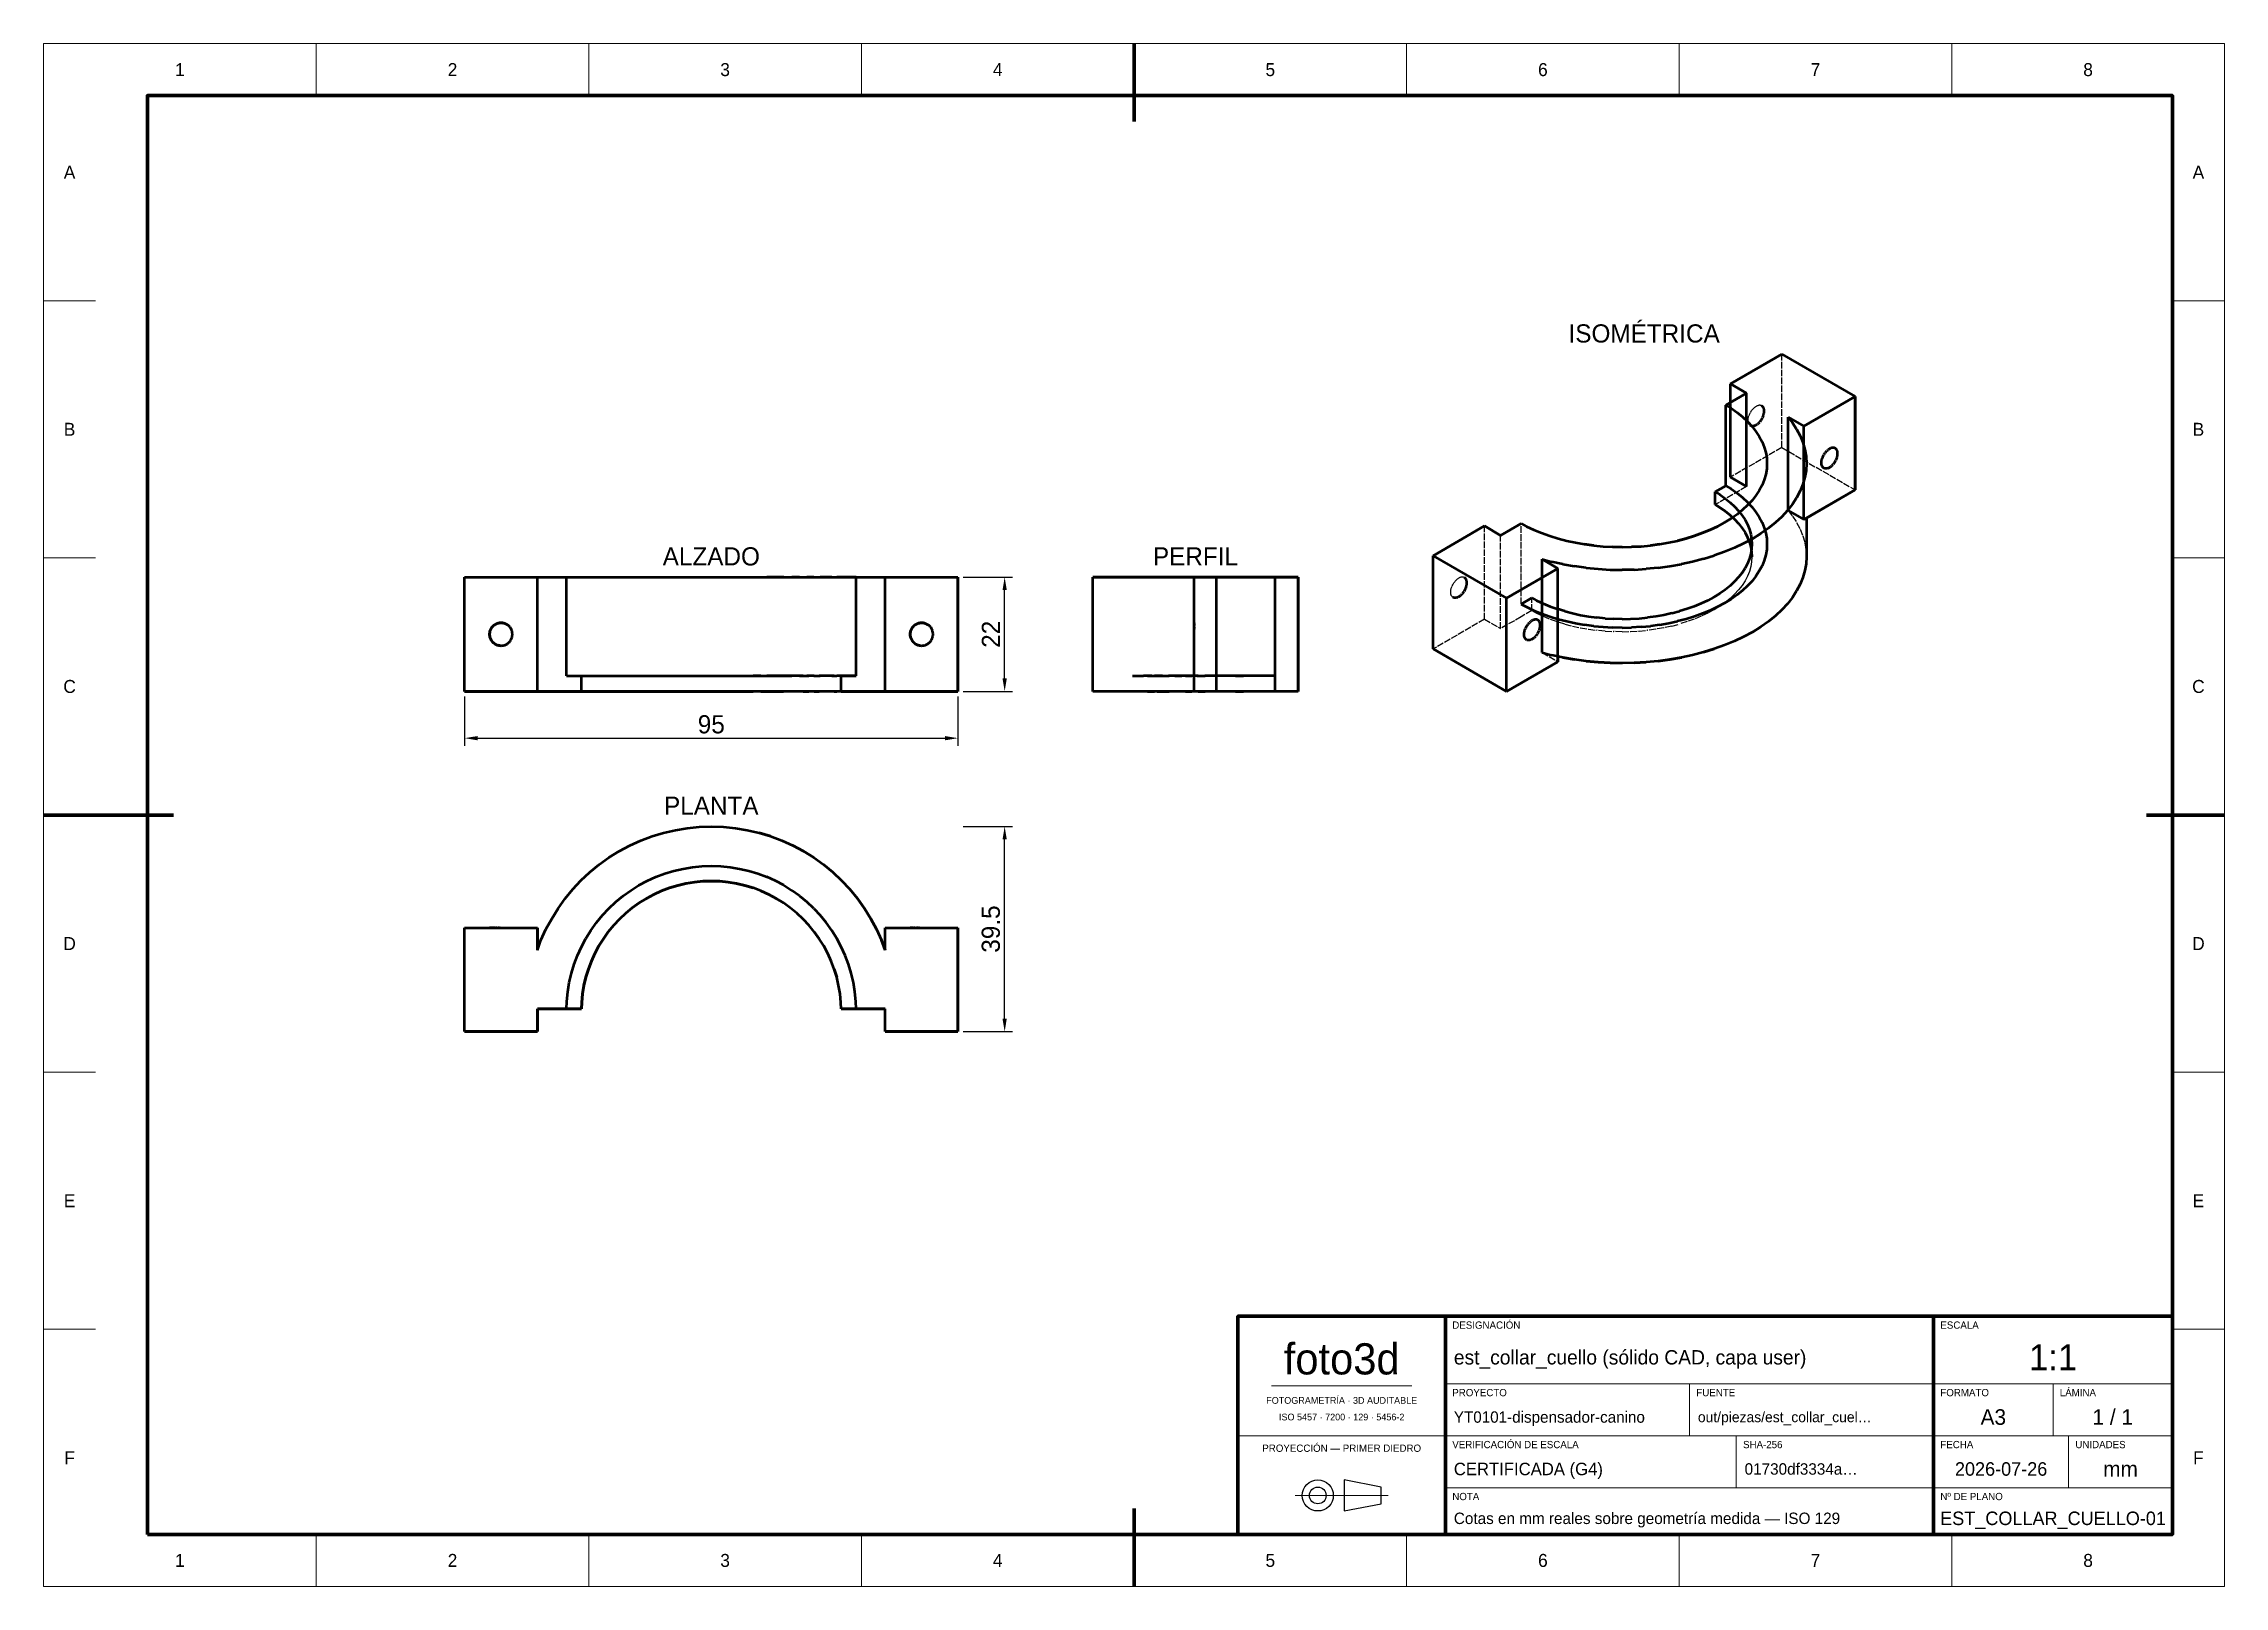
# Model space of a CAD drawing. Header units: millimetres. Extents: x 0 to 420, y 0 to 297.
import ezdxf
from ezdxf.enums import TextEntityAlignment as Align

# ---------------------------------------------------------------- set-up
doc = ezdxf.new("R2010")
doc.units = ezdxf.units.MM
doc.linetypes.add('DASHED', pattern=[1.524, 1.27, -0.254])
for name, color, linetype, lineweight in [('COTAS', 7, 'CONTINUOUS', 25), ('FINA', 7, 'CONTINUOUS', 18), ('NORMA', 7, 'CONTINUOUS', 70), ('OCULTA', 8, 'DASHED', 25), ('TEXTO', 7, 'CONTINUOUS', 25), ('VISIBLE', 7, 'CONTINUOUS', 50)]:
    doc.layers.add(name, color=color, linetype=linetype, lineweight=lineweight)
doc.dimstyles.new('F3D_1000', dxfattribs={"dimtxt": 3.5, "dimasz": 2.5, "dimexe": 1.5, "dimexo": 1, "dimgap": 0.9, "dimtad": 1, "dimdec": 1, "dimdsep": 46, "dimcen": 2.5, "dimazin": 3, "dimtfac": 1, "dimtmove": 0, "dimatfit": 3})

msp = doc.modelspace()

# ---------------------------------------------------------------- texts
at = {"layer": 'TEXTO'}
for s, height, p in [('1', 2.5, (26.25, 292)), ('2', 2.5, (78.75, 292)), ('3', 2.5, (131.25, 292)), ('4', 2.5, (183.75, 292)), ('5', 2.5, (236.25, 292)), ('6', 2.5, (288.75, 292)), ('7', 2.5, (341.25, 292)), ('8', 2.5, (393.75, 292)), ('A', 2.5, (5, 272.25)), ('A', 2.5, (415, 272.25)), ('ISOMÉTRICA', 3.5, (308.25, 241.21)), ('B', 2.5, (5, 222.75)), ('B', 2.5, (415, 222.75)), ('ALZADO', 3.5, (128.59, 198.29)), ('PERFIL', 3.5, (221.84, 198.29)), ('C', 2.5, (5, 173.25)), ('C', 2.5, (415, 173.25)), ('PLANTA', 3.5, (128.59, 150.29)), ('D', 2.5, (5, 123.75)), ('D', 2.5, (415, 123.75)), ('E', 2.5, (5, 74.25)), ('E', 2.5, (415, 74.25)), ('foto3d', 6, (250, 43.8)), ('1:1', 5, (387, 44.1)), ('FOTOGRAMETRÍA · 3D AUDITABLE', 1.3, (250, 35.8)), ('A3', 3, (375.5, 32.6)), ('1 / 1', 3, (398.5, 32.6)), ('ISO 5457 · 7200 · 129 · 5456-2', 1.3, (250, 32.6)), ('F', 2.5, (5, 24.75)), ('PROYECCIÓN — PRIMER DIEDRO', 1.4, (250, 26.6)), ('F', 2.5, (415, 24.75)), ('2026-07-26', 2.6, (377, 22.6)), ('mm', 3, (400, 22.6)), ('EST_COLLAR_CUELLO-01', 2.6, (387, 13.1)), ('1', 2.5, (26.25, 5)), ('2', 2.5, (78.75, 5)), ('3', 2.5, (131.25, 5)), ('4', 2.5, (183.75, 5)), ('5', 2.5, (236.25, 5)), ('6', 2.5, (288.75, 5)), ('7', 2.5, (341.25, 5)), ('8', 2.5, (393.75, 5))]:
    msp.add_text(s, height=height, dxfattribs=at).set_placement(p, align=Align.MIDDLE_CENTER)
for s, p in [('DESIGNACIÓN', (271.3, 49.6)), ('ESCALA', (365.3, 49.6)), ('PROYECTO', (271.3, 36.6)), ('FUENTE', (318.3, 36.6)), ('FORMATO', (365.3, 36.6)), ('LÁMINA', (388.3, 36.6)), ('VERIFICACIÓN DE ESCALA', (271.3, 26.6)), ('SHA-256', (327.3, 26.6)), ('FECHA', (365.3, 26.6)), ('UNIDADES', (391.3, 26.6)), ('NOTA', (271.3, 16.6)), ('Nº DE PLANO', (365.3, 16.6))]:
    msp.add_text(s, height=1.4, dxfattribs=at).set_placement(p)
for s, height, p in [('est_collar_cuello (sólido CAD, capa user)', 2.7683, (271.6, 44.1)), ('YT0101-dispensador-canino', 2.19, (271.6, 32.6)), ('out/piezas/est_collar_cuel…', 2, (318.6, 32.6)), ('CERTIFICADA (G4)', 2.4, (271.6, 22.6)), ('01730df3334a…', 2.2, (327.6, 22.6)), ('Cotas en mm reales sobre geometría medida — ISO 129', 2.2, (271.6, 13.1))]:
    msp.add_text(s, height=height, dxfattribs=at).set_placement(p, align=Align.MIDDLE_LEFT)

# ---------------------------------------------------------------- dimensions: what is measured, and where the dimension line sits
at = {"layer": 'COTAS'}
for base, p1, p2 in [((185.09, 172.29), (176.09, 172.29), (176.09, 194.29)), ((185.09, 106.79), (176.09, 106.79), (176.09, 146.29))]:
    msp.add_linear_dim(base=base, p1=p1, p2=p2, angle=90, dimstyle='F3D_1000', dxfattribs=at).render()
msp.add_linear_dim(base=(81.09, 163.29), p1=(81.09, 172.29), p2=(176.09, 172.29), dimstyle='F3D_1000', dxfattribs=at).render()

# ---------------------------------------------------------------- linework, layer by layer
at = {"layer": 'FINA'}
for p, q in [((52.5, 287), (52.5, 297)), ((105, 287), (105, 297)), ((157.5, 287), (157.5, 297)), ((210, 287), (210, 297)), ((262.5, 287), (262.5, 297)), ((315, 287), (315, 297)), ((367.5, 287), (367.5, 297)), ((0, 247.5), (10, 247.5)), ((410, 247.5), (420, 247.5)), ((0, 198), (10, 198)), ((410, 198), (420, 198)), ((0, 148.5), (10, 148.5)), ((410, 148.5), (420, 148.5)), ((0, 99), (10, 99)), ((410, 99), (420, 99)), ((0, 49.5), (10, 49.5)), ((410, 49.5), (420, 49.5)), ((236.5, 38.6), (263.5, 38.6)), ((270, 39), (364, 39)), ((317, 29), (317, 39)), ((364, 39), (410, 39)), ((387, 29), (387, 39)), ((230, 29), (270, 29)), ((270, 29), (364, 29)), ((326, 19), (326, 29)), ((364, 29), (410, 29)), ((390, 19), (390, 29)), ((241.03, 17.5), (258.97, 17.5)), ((270, 19), (364, 19)), ((364, 19), (410, 19)), ((52.5, 0), (52.5, 10)), ((105, 0), (105, 10)), ((157.5, 0), (157.5, 10)), ((210, 0), (210, 10)), ((262.5, 0), (262.5, 10)), ((315, 0), (315, 10)), ((367.5, 0), (367.5, 10))]:
    msp.add_line(p, q, dxfattribs=at)
msp.add_lwpolyline([(0, 0), (420, 0), (420, 297), (0, 297)], close=True, dxfattribs=at)
at = {"layer": 'NORMA'}
for p, q in [((210, 297), (210, 282)), ((0, 148.5), (25, 148.5)), ((420, 148.5), (405, 148.5)), ((270, 10), (270, 52)), ((364, 10), (364, 52)), ((210, 0), (210, 15))]:
    msp.add_line(p, q, dxfattribs=at)
for points in [[(20, 10), (410, 10), (410, 287), (20, 287)], [(230, 10), (410, 10), (410, 52), (230, 52)]]:
    msp.add_lwpolyline(points, close=True, dxfattribs=at)
at = {"layer": 'OCULTA'}
for p, q in [((334.77, 219.24), (334.77, 237.21)), ((329.41, 226.87), (329.32, 226.78)), ((329.41, 226.87), (329.51, 226.95)), ((329.61, 227.03), (329.51, 226.95)), ((329.72, 227.1), (329.61, 227.03)), ((329.82, 227.16), (329.72, 227.1)), ((329.92, 227.22), (329.82, 227.16)), ((330.02, 227.26), (329.92, 227.22)), ((330.12, 227.3), (330.02, 227.26)), ((330.22, 227.33), (330.12, 227.3)), ((330.32, 227.36), (330.22, 227.33)), ((330.41, 227.37), (330.32, 227.36)), ((330.5, 227.37), (330.41, 227.37)), ((330.59, 227.37), (330.5, 227.37)), ((330.68, 227.36), (330.59, 227.37)), ((330.76, 227.34), (330.68, 227.36)), ((330.84, 227.31), (330.76, 227.34)), ((330.92, 227.27), (330.84, 227.31)), ((328.26, 224.59), (328.27, 224.71)), ((328.26, 224.47), (328.26, 224.59)), ((328.26, 224.35), (328.26, 224.47)), ((328.27, 224.24), (328.26, 224.35)), ((328.27, 224.71), (328.29, 224.84)), ((328.29, 224.14), (328.27, 224.24)), ((328.29, 224.84), (328.31, 224.96)), ((328.31, 224.03), (328.29, 224.14)), ((328.31, 224.96), (328.34, 225.09)), ((328.34, 223.94), (328.31, 224.03)), ((328.34, 225.09), (328.38, 225.22)), ((328.38, 223.85), (328.34, 223.94)), ((328.38, 225.22), (328.42, 225.36)), ((328.42, 223.77), (328.38, 223.85)), ((328.47, 225.49), (328.42, 225.36)), ((328.47, 223.69), (328.42, 223.77)), ((328.47, 225.49), (328.52, 225.62)), ((328.52, 223.62), (328.47, 223.69)), ((328.52, 225.62), (328.58, 225.75)), ((328.58, 223.56), (328.52, 223.62)), ((328.58, 225.75), (328.65, 225.88)), ((328.65, 223.51), (328.58, 223.56)), ((328.65, 225.88), (328.72, 226)), ((328.72, 223.46), (328.65, 223.51)), ((328.79, 226.12), (328.72, 226)), ((328.79, 226.12), (328.87, 226.24)), ((328.87, 226.24), (328.95, 226.36)), ((329.04, 226.47), (328.95, 226.36)), ((329.13, 226.58), (329.04, 226.47)), ((329.13, 226.58), (329.22, 226.68)), ((329.22, 226.68), (329.32, 226.78)), ((334.77, 219.24), (324.87, 213.53)), ((334.77, 219.24), (348.91, 211.08)), ((327.98, 211.73), (324.01, 209.44)), ((324.01, 209.44), (321.96, 208.26)), ((335.98, 207.11), (336.81, 206.06)), ((336.81, 206.06), (337.62, 204.81)), ((277.49, 186.17), (277.49, 204.14)), ((280.6, 184.38), (280.6, 202.34)), ((284.57, 189.12), (284.57, 204.63)), ((337.62, 204.81), (338.3, 203.52)), ((338.3, 203.52), (338.83, 202.22)), ((338.83, 202.22), (339.2, 200.89)), ((329.01, 198.22), (328.95, 197.27)), ((339.2, 200.89), (339.43, 199.56)), ((339.43, 199.56), (339.51, 198.22)), ((81.09, 194.29), (81.09, 194.29)), ((81.09, 172.29), (81.09, 194.29)), ((81.09, 194.29), (95.09, 194.29)), ((95.09, 194.29), (95.09, 194.29)), ((95.09, 172.29), (95.09, 194.29)), ((95.09, 194.29), (95.79, 194.29)), ((95.09, 194.29), (95.09, 194.29)), ((95.09, 172.29), (95.09, 194.29)), ((95.79, 194.29), (96.75, 194.29)), ((96.75, 194.29), (97.85, 194.29)), ((97.85, 194.29), (99.07, 194.29)), ((99.07, 194.29), (100.43, 194.29)), ((100.43, 194.29), (101.9, 194.29)), ((101.9, 194.29), (103.49, 194.29)), ((103.49, 194.29), (105.18, 194.29)), ((105.18, 194.29), (106.98, 194.29)), ((106.98, 194.29), (108.87, 194.29)), ((108.87, 194.29), (110.84, 194.29)), ((110.84, 194.29), (112.89, 194.29)), ((112.89, 194.29), (115.01, 194.29)), ((115.01, 194.29), (117.18, 194.29)), ((117.18, 194.29), (119.4, 194.29)), ((119.4, 194.29), (121.67, 194.29)), ((121.67, 194.29), (123.96, 194.29)), ((123.96, 194.29), (126.27, 194.29)), ((126.27, 194.29), (128.59, 194.29)), ((128.59, 194.29), (130.91, 194.29)), ((130.91, 194.29), (133.23, 194.29)), ((133.23, 194.29), (135.52, 194.29)), ((135.52, 194.29), (137.78, 194.29)), ((140, 194.29), (137.78, 194.29)), ((140, 194.29), (142.18, 194.29)), ((142.18, 194.29), (144.29, 194.29)), ((146.34, 194.29), (144.29, 194.29)), ((148.31, 194.29), (146.34, 194.29)), ((148.31, 194.29), (150.2, 194.29)), ((152, 194.29), (150.2, 194.29)), ((152, 194.29), (153.69, 194.29)), ((155.28, 194.29), (153.69, 194.29)), ((156.76, 194.29), (155.28, 194.29)), ((158.11, 194.29), (156.76, 194.29)), ((158.11, 194.29), (159.34, 194.29)), ((160.43, 194.29), (159.34, 194.29)), ((160.43, 194.29), (161.39, 194.29)), ((162.09, 194.29), (161.39, 194.29)), ((162.09, 194.29), (162.09, 194.29)), ((162.09, 172.29), (162.09, 194.29)), ((162.09, 194.29), (162.09, 194.29)), ((162.09, 172.29), (162.09, 194.29)), ((162.09, 194.29), (176.09, 194.29)), ((176.09, 194.29), (176.09, 194.29)), ((176.09, 172.29), (176.09, 194.29)), ((202.09, 194.29), (202.17, 194.29)), ((202.17, 194.29), (202.4, 194.29)), ((202.4, 194.29), (202.77, 194.29)), ((202.77, 194.29), (203.3, 194.29)), ((203.98, 194.29), (203.3, 194.29)), ((203.98, 194.29), (204.79, 194.29)), ((204.79, 194.29), (205.75, 194.29)), ((206.85, 194.29), (205.75, 194.29)), ((208.07, 194.29), (206.85, 194.29)), ((208.07, 194.29), (209.43, 194.29)), ((210.9, 194.29), (209.43, 194.29)), ((209.75, 194.29), (209.69, 194.29)), ((209.93, 194.29), (209.75, 194.29)), ((210.23, 194.29), (209.93, 194.29)), ((210.64, 194.29), (210.23, 194.29)), ((211.17, 194.29), (210.64, 194.29)), ((210.9, 194.29), (212.49, 194.29)), ((211.82, 194.29), (211.17, 194.29)), ((212.57, 194.29), (211.82, 194.29)), ((214.18, 194.29), (212.49, 194.29)), ((213.43, 194.29), (212.57, 194.29)), ((214.39, 194.29), (213.43, 194.29)), ((215.98, 194.29), (214.18, 194.29)), ((215.46, 194.29), (214.39, 194.29)), ((216.62, 194.29), (215.46, 194.29)), ((217.87, 194.29), (215.98, 194.29)), ((217.86, 194.29), (216.62, 194.29)), ((219.2, 194.29), (217.86, 194.29)), ((217.87, 194.29), (219.84, 194.29)), ((220.61, 194.29), (219.2, 194.29)), ((221.89, 194.29), (219.84, 194.29)), ((222.09, 194.29), (220.61, 194.29)), ((225.87, 194.29), (221.59, 194.29)), ((221.59, 172.29), (221.59, 194.29)), ((221.59, 194.29), (221.59, 194.29)), ((241.59, 194.29), (221.59, 194.29)), ((221.59, 172.29), (221.59, 194.29)), ((221.59, 194.29), (221.59, 194.29)), ((221.89, 194.29), (224.01, 194.29)), ((223.64, 194.29), (222.09, 194.29)), ((225.25, 194.29), (223.64, 194.29)), ((225.87, 194.29), (224.01, 194.29)), ((226.91, 194.29), (225.25, 194.29)), ((228.62, 194.29), (226.91, 194.29)), ((230.37, 194.29), (228.62, 194.29)), ((232.15, 194.29), (230.37, 194.29)), ((233.95, 194.29), (232.15, 194.29)), ((235.77, 194.29), (233.95, 194.29)), ((237.19, 194.29), (235.77, 194.29)), ((237.19, 172.29), (237.19, 194.29)), ((241.59, 194.29), (237.19, 194.29)), ((237.19, 175.29), (237.19, 194.29)), ((237.19, 194.29), (237.19, 194.29)), ((237.19, 194.29), (237.19, 194.29)), ((241.59, 172.29), (241.59, 194.29)), ((241.59, 194.29), (241.59, 194.29)), ((241.59, 172.29), (241.59, 194.29)), ((241.59, 194.29), (241.59, 194.29)), ((271.59, 193.18), (271.68, 193.29)), ((271.68, 193.29), (271.76, 193.4)), ((271.85, 193.51), (271.76, 193.4)), ((271.85, 193.51), (271.95, 193.61)), ((271.95, 193.61), (272.04, 193.71)), ((272.14, 193.8), (272.04, 193.71)), ((272.14, 193.8), (272.24, 193.88)), ((272.34, 193.96), (272.24, 193.88)), ((272.34, 193.96), (272.44, 194.03)), ((272.54, 194.09), (272.44, 194.03)), ((272.64, 194.15), (272.54, 194.09)), ((272.74, 194.2), (272.64, 194.15)), ((272.84, 194.24), (272.74, 194.2)), ((272.94, 194.27), (272.84, 194.24)), ((273.04, 194.29), (272.94, 194.27)), ((273.14, 194.3), (273.04, 194.29)), ((273.23, 194.31), (273.14, 194.3)), ((273.32, 194.3), (273.23, 194.31)), ((273.41, 194.29), (273.32, 194.3)), ((273.49, 194.27), (273.41, 194.29)), ((273.57, 194.24), (273.49, 194.27)), ((273.64, 194.2), (273.57, 194.24)), ((327.68, 193.58), (327.1, 192.69)), ((328.16, 194.48), (327.68, 193.58)), ((328.53, 195.4), (328.16, 194.48)), ((328.79, 196.33), (328.53, 195.4)), ((328.95, 197.27), (328.79, 196.33)), ((270.99, 191.52), (271, 191.64)), ((270.99, 191.4), (270.99, 191.52)), ((270.99, 191.28), (270.99, 191.4)), ((271, 191.17), (270.99, 191.28)), ((271, 191.64), (271.02, 191.77)), ((271.02, 191.07), (271, 191.17)), ((271.02, 191.77), (271.04, 191.9)), ((271.04, 190.97), (271.02, 191.07)), ((271.04, 191.9), (271.07, 192.03)), ((271.07, 190.87), (271.04, 190.97)), ((271.07, 192.03), (271.1, 192.16)), ((271.1, 190.78), (271.07, 190.87)), ((271.1, 192.16), (271.15, 192.29)), ((271.15, 190.7), (271.1, 190.78)), ((271.15, 192.29), (271.19, 192.42)), ((271.19, 190.62), (271.15, 190.7)), ((271.19, 192.42), (271.25, 192.55)), ((271.25, 190.55), (271.19, 190.62)), ((271.31, 192.68), (271.25, 192.55)), ((271.31, 190.49), (271.25, 190.55)), ((271.31, 192.68), (271.37, 192.81)), ((271.37, 190.44), (271.31, 190.49)), ((271.37, 192.81), (271.44, 192.93)), ((271.44, 190.39), (271.37, 190.44)), ((271.44, 192.93), (271.52, 193.06)), ((271.52, 193.06), (271.59, 193.18)), ((286.62, 187.85), (286.62, 190.3)), ((323.84, 189.43), (322.8, 188.7)), ((324.79, 190.2), (323.84, 189.43)), ((325.66, 191), (324.79, 190.2)), ((326.43, 191.83), (325.66, 191)), ((327.1, 192.69), (326.43, 191.83)), ((86.44, 184.74), (86.54, 184.85)), ((86.54, 184.85), (86.64, 184.95)), ((86.64, 184.95), (86.75, 185.04)), ((86.75, 185.04), (86.87, 185.12)), ((86.87, 185.12), (86.99, 185.2)), ((86.99, 185.2), (87.12, 185.27)), ((87.12, 185.27), (87.25, 185.33)), ((87.25, 185.33), (87.38, 185.38)), ((87.38, 185.38), (87.52, 185.42)), ((87.52, 185.42), (87.66, 185.45)), ((87.66, 185.45), (87.8, 185.48)), ((87.8, 185.48), (87.95, 185.49)), ((87.95, 185.49), (88.09, 185.49)), ((88.09, 185.49), (88.24, 185.49)), ((88.24, 185.49), (88.38, 185.48)), ((88.38, 185.48), (88.52, 185.45)), ((88.66, 185.42), (88.52, 185.45)), ((88.66, 185.42), (88.8, 185.38)), ((88.93, 185.33), (88.8, 185.38)), ((89.06, 185.27), (88.93, 185.33)), ((89.06, 185.27), (89.19, 185.2)), ((89.19, 185.2), (89.31, 185.12)), ((89.43, 185.04), (89.31, 185.12)), ((89.54, 184.95), (89.43, 185.04)), ((89.54, 184.95), (89.65, 184.85)), ((89.75, 184.74), (89.65, 184.85)), ((167.44, 184.74), (167.54, 184.85)), ((167.54, 184.85), (167.64, 184.95)), ((167.64, 184.95), (167.75, 185.04)), ((167.75, 185.04), (167.87, 185.12)), ((167.87, 185.12), (167.99, 185.2)), ((167.99, 185.2), (168.12, 185.27)), ((168.12, 185.27), (168.25, 185.33)), ((168.25, 185.33), (168.38, 185.38)), ((168.38, 185.38), (168.52, 185.42)), ((168.52, 185.42), (168.66, 185.45)), ((168.66, 185.45), (168.8, 185.48)), ((168.8, 185.48), (168.95, 185.49)), ((168.95, 185.49), (169.09, 185.49)), ((169.09, 185.49), (169.24, 185.49)), ((169.38, 185.48), (169.24, 185.49)), ((169.38, 185.48), (169.52, 185.45)), ((169.66, 185.42), (169.52, 185.45)), ((169.66, 185.42), (169.8, 185.38)), ((169.93, 185.33), (169.8, 185.38)), ((170.06, 185.27), (169.93, 185.33)), ((170.06, 185.27), (170.19, 185.2)), ((170.31, 185.12), (170.19, 185.2)), ((170.43, 185.04), (170.31, 185.12)), ((170.54, 184.95), (170.43, 185.04)), ((170.65, 184.85), (170.54, 184.95)), ((170.75, 184.74), (170.65, 184.85)), ((221.59, 185.48), (221.59, 185.49)), ((221.59, 185.49), (221.59, 185.49)), ((221.59, 185.48), (221.59, 185.49)), ((221.59, 185.49), (221.59, 185.49)), ((221.59, 185.45), (221.59, 185.48)), ((221.59, 185.45), (221.59, 185.48)), ((221.59, 185.42), (221.59, 185.45)), ((221.59, 185.42), (221.59, 185.45)), ((221.59, 185.38), (221.59, 185.42)), ((221.59, 185.38), (221.59, 185.42)), ((221.59, 185.33), (221.59, 185.38)), ((221.59, 185.33), (221.59, 185.38)), ((221.59, 185.27), (221.59, 185.33)), ((221.59, 185.27), (221.59, 185.33)), ((221.59, 185.2), (221.59, 185.27)), ((221.59, 185.2), (221.59, 185.27)), ((221.59, 185.12), (221.59, 185.2)), ((221.59, 185.12), (221.59, 185.2)), ((221.59, 185.04), (221.59, 185.12)), ((221.59, 185.04), (221.59, 185.12)), ((221.59, 184.95), (221.59, 185.04)), ((221.59, 184.95), (221.59, 185.04)), ((221.59, 184.85), (221.59, 184.95)), ((221.59, 184.85), (221.59, 184.95)), ((221.59, 184.74), (221.59, 184.85)), ((221.59, 184.74), (221.59, 184.85)), ((241.59, 185.48), (241.59, 185.49)), ((241.59, 185.49), (241.59, 185.49)), ((241.59, 185.48), (241.59, 185.49)), ((241.59, 185.49), (241.59, 185.49)), ((241.59, 185.45), (241.59, 185.48)), ((241.59, 185.45), (241.59, 185.48)), ((241.59, 185.42), (241.59, 185.45)), ((241.59, 185.42), (241.59, 185.45)), ((241.59, 185.38), (241.59, 185.42)), ((241.59, 185.38), (241.59, 185.42)), ((241.59, 185.33), (241.59, 185.38)), ((241.59, 185.33), (241.59, 185.38)), ((241.59, 185.27), (241.59, 185.33)), ((241.59, 185.27), (241.59, 185.33)), ((241.59, 185.2), (241.59, 185.27)), ((241.59, 185.2), (241.59, 185.27)), ((241.59, 185.12), (241.59, 185.2)), ((241.59, 185.12), (241.59, 185.2)), ((241.59, 185.04), (241.59, 185.12)), ((241.59, 185.04), (241.59, 185.12)), ((241.59, 184.95), (241.59, 185.04)), ((241.59, 184.95), (241.59, 185.04)), ((241.59, 184.85), (241.59, 184.95)), ((241.59, 184.85), (241.59, 184.95)), ((241.59, 184.74), (241.59, 184.85)), ((241.59, 184.74), (241.59, 184.85)), ((277.49, 186.17), (267.59, 180.46)), ((277.49, 186.17), (280.6, 184.38)), ((284.57, 186.67), (280.6, 184.38)), ((286.62, 187.85), (284.57, 186.67)), ((286.62, 187.85), (287.52, 187.37)), ((287.52, 187.37), (288.79, 186.77)), ((288.79, 186.77), (290.12, 186.22)), ((290.12, 186.22), (291.51, 185.72)), ((292.95, 185.27), (291.51, 185.72)), ((292.95, 185.27), (294.44, 184.88)), ((294.44, 184.88), (295.97, 184.55)), ((313.57, 184.88), (312.04, 184.55)), ((313.57, 184.88), (315.06, 185.27)), ((316.51, 185.72), (315.06, 185.27)), ((317.9, 186.22), (316.51, 185.72)), ((319.23, 186.77), (317.9, 186.22)), ((320.49, 187.37), (319.23, 186.77)), ((321.69, 188.01), (320.49, 187.37)), ((322.8, 188.7), (321.69, 188.01)), ((85.89, 183.29), (85.9, 183.44)), ((85.9, 183.15), (85.89, 183.29)), ((85.9, 183.44), (85.91, 183.58)), ((85.91, 183.01), (85.9, 183.15)), ((85.91, 183.58), (85.93, 183.72)), ((85.93, 182.87), (85.91, 183.01)), ((85.93, 183.72), (85.97, 183.86)), ((85.97, 182.72), (85.93, 182.87)), ((85.97, 183.86), (86.01, 184)), ((86.01, 182.59), (85.97, 182.72)), ((86.01, 184), (86.06, 184.14)), ((86.06, 182.45), (86.01, 182.59)), ((86.06, 184.14), (86.12, 184.27)), ((86.12, 182.32), (86.06, 182.45)), ((86.12, 184.27), (86.19, 184.39)), ((86.19, 182.19), (86.12, 182.32)), ((86.19, 184.39), (86.26, 184.52)), ((86.26, 182.07), (86.19, 182.19)), ((86.26, 184.52), (86.35, 184.63)), ((86.26, 182.07), (86.35, 181.95)), ((86.35, 184.63), (86.44, 184.74)), ((86.44, 181.84), (86.35, 181.95)), ((86.54, 181.74), (86.44, 181.84)), ((86.64, 181.64), (86.54, 181.74)), ((86.75, 181.55), (86.64, 181.64)), ((86.87, 181.47), (86.75, 181.55)), ((86.99, 181.39), (86.87, 181.47)), ((86.99, 181.39), (87.12, 181.32)), ((87.25, 181.26), (87.12, 181.32)), ((87.38, 181.21), (87.25, 181.26)), ((87.38, 181.21), (87.52, 181.17)), ((87.66, 181.14), (87.52, 181.17)), ((87.66, 181.14), (87.8, 181.11)), ((87.95, 181.1), (87.8, 181.11)), ((87.95, 181.1), (88.09, 181.09)), ((88.09, 181.09), (88.24, 181.1)), ((88.24, 181.1), (88.38, 181.11)), ((88.38, 181.11), (88.52, 181.14)), ((88.52, 181.14), (88.66, 181.17)), ((88.66, 181.17), (88.8, 181.21)), ((88.8, 181.21), (88.93, 181.26)), ((88.93, 181.26), (89.06, 181.32)), ((89.06, 181.32), (89.19, 181.39)), ((89.19, 181.39), (89.31, 181.47)), ((89.31, 181.47), (89.43, 181.55)), ((89.43, 181.55), (89.54, 181.64)), ((89.54, 181.64), (89.65, 181.74)), ((89.65, 181.74), (89.75, 181.84)), ((89.84, 184.63), (89.75, 184.74)), ((89.75, 181.84), (89.84, 181.95)), ((89.92, 184.52), (89.84, 184.63)), ((89.84, 181.95), (89.92, 182.07)), ((90, 184.39), (89.92, 184.52)), ((89.92, 182.07), (90, 182.19)), ((90, 184.39), (90.06, 184.27)), ((90, 182.19), (90.06, 182.32)), ((90.12, 184.14), (90.06, 184.27)), ((90.06, 182.32), (90.12, 182.45)), ((90.17, 184), (90.12, 184.14)), ((90.12, 182.45), (90.17, 182.59)), ((90.22, 183.86), (90.17, 184)), ((90.17, 182.59), (90.22, 182.72)), ((90.25, 183.72), (90.22, 183.86)), ((90.22, 182.72), (90.25, 182.87)), ((90.27, 183.58), (90.25, 183.72)), ((90.25, 182.87), (90.27, 183.01)), ((90.29, 183.44), (90.27, 183.58)), ((90.27, 183.01), (90.29, 183.15)), ((90.29, 183.29), (90.29, 183.44)), ((90.29, 183.15), (90.29, 183.29)), ((166.89, 183.29), (166.9, 183.44)), ((166.9, 183.15), (166.89, 183.29)), ((166.9, 183.44), (166.91, 183.58)), ((166.91, 183.01), (166.9, 183.15)), ((166.91, 183.58), (166.93, 183.72)), ((166.93, 182.87), (166.91, 183.01)), ((166.93, 183.72), (166.97, 183.86)), ((166.97, 182.72), (166.93, 182.87)), ((166.97, 183.86), (167.01, 184)), ((167.01, 182.59), (166.97, 182.72)), ((167.01, 184), (167.06, 184.14)), ((167.06, 182.45), (167.01, 182.59)), ((167.06, 184.14), (167.12, 184.27)), ((167.12, 182.32), (167.06, 182.45)), ((167.12, 184.27), (167.19, 184.39)), ((167.12, 182.32), (167.19, 182.19)), ((167.19, 184.39), (167.26, 184.52)), ((167.26, 182.07), (167.19, 182.19)), ((167.26, 184.52), (167.35, 184.63)), ((167.35, 181.95), (167.26, 182.07)), ((167.35, 184.63), (167.44, 184.74)), ((167.44, 181.84), (167.35, 181.95)), ((167.54, 181.74), (167.44, 181.84)), ((167.54, 181.74), (167.64, 181.64)), ((167.75, 181.55), (167.64, 181.64)), ((167.87, 181.47), (167.75, 181.55)), ((167.87, 181.47), (167.99, 181.39)), ((167.99, 181.39), (168.12, 181.32)), ((168.25, 181.26), (168.12, 181.32)), ((168.38, 181.21), (168.25, 181.26)), ((168.38, 181.21), (168.52, 181.17)), ((168.66, 181.14), (168.52, 181.17)), ((168.66, 181.14), (168.8, 181.11)), ((168.8, 181.11), (168.95, 181.1)), ((168.95, 181.1), (169.09, 181.09)), ((169.09, 181.09), (169.24, 181.1)), ((169.24, 181.1), (169.38, 181.11)), ((169.38, 181.11), (169.52, 181.14)), ((169.52, 181.14), (169.66, 181.17)), ((169.66, 181.17), (169.8, 181.21)), ((169.8, 181.21), (169.93, 181.26)), ((169.93, 181.26), (170.06, 181.32)), ((170.06, 181.32), (170.19, 181.39)), ((170.19, 181.39), (170.31, 181.47)), ((170.31, 181.47), (170.43, 181.55)), ((170.43, 181.55), (170.54, 181.64)), ((170.54, 181.64), (170.65, 181.74)), ((170.65, 181.74), (170.75, 181.84)), ((170.84, 184.63), (170.75, 184.74)), ((170.75, 181.84), (170.84, 181.95)), ((170.84, 184.63), (170.92, 184.52)), ((170.84, 181.95), (170.92, 182.07)), ((171, 184.39), (170.92, 184.52)), ((170.92, 182.07), (171, 182.19)), ((171.06, 184.27), (171, 184.39)), ((171, 182.19), (171.06, 182.32)), ((171.12, 184.14), (171.06, 184.27)), ((171.06, 182.32), (171.12, 182.45)), ((171.17, 184), (171.12, 184.14)), ((171.12, 182.45), (171.17, 182.59)), ((171.22, 183.86), (171.17, 184)), ((171.17, 182.59), (171.22, 182.72)), ((171.25, 183.72), (171.22, 183.86)), ((171.22, 182.72), (171.25, 182.87)), ((171.27, 183.58), (171.25, 183.72)), ((171.25, 182.87), (171.27, 183.01)), ((171.29, 183.44), (171.27, 183.58)), ((171.27, 183.01), (171.29, 183.15)), ((171.29, 183.29), (171.29, 183.44)), ((171.29, 183.15), (171.29, 183.29)), ((221.59, 184.63), (221.59, 184.74)), ((221.59, 184.63), (221.59, 184.74)), ((221.59, 184.52), (221.59, 184.63)), ((221.59, 184.52), (221.59, 184.63)), ((221.59, 184.39), (221.59, 184.52)), ((221.59, 184.39), (221.59, 184.52)), ((221.59, 184.27), (221.59, 184.39)), ((221.59, 184.27), (221.59, 184.39)), ((221.59, 184.14), (221.59, 184.27)), ((221.59, 184.14), (221.59, 184.27)), ((221.59, 184), (221.59, 184.14)), ((221.59, 184), (221.59, 184.14)), ((221.59, 183.86), (221.59, 184)), ((221.59, 183.86), (221.59, 184)), ((221.59, 183.72), (221.59, 183.86)), ((221.59, 183.72), (221.59, 183.86)), ((221.59, 183.58), (221.59, 183.72)), ((221.59, 183.58), (221.59, 183.72)), ((221.59, 183.44), (221.59, 183.58)), ((221.59, 183.44), (221.59, 183.58)), ((221.59, 183.29), (221.59, 183.44)), ((221.59, 183.29), (221.59, 183.44)), ((221.59, 183.15), (221.59, 183.29)), ((221.59, 183.15), (221.59, 183.29)), ((221.59, 183.01), (221.59, 183.15)), ((221.59, 183.01), (221.59, 183.15)), ((221.59, 182.87), (221.59, 183.01)), ((221.59, 182.87), (221.59, 183.01)), ((221.59, 182.72), (221.59, 182.87)), ((221.59, 182.72), (221.59, 182.87)), ((221.59, 182.59), (221.59, 182.72)), ((221.59, 182.59), (221.59, 182.72)), ((221.59, 182.45), (221.59, 182.59)), ((221.59, 182.45), (221.59, 182.59)), ((221.59, 182.32), (221.59, 182.45)), ((221.59, 182.32), (221.59, 182.45)), ((221.59, 182.19), (221.59, 182.32)), ((221.59, 182.32), (221.59, 182.19)), ((221.59, 182.07), (221.59, 182.19)), ((221.59, 182.07), (221.59, 182.19)), ((221.59, 182.07), (221.59, 181.95)), ((221.59, 181.95), (221.59, 182.07)), ((221.59, 181.84), (221.59, 181.95)), ((221.59, 181.84), (221.59, 181.95)), ((221.59, 181.74), (221.59, 181.84)), ((221.59, 181.74), (221.59, 181.84)), ((221.59, 181.64), (221.59, 181.74)), ((221.59, 181.74), (221.59, 181.64)), ((221.59, 181.55), (221.59, 181.64)), ((221.59, 181.55), (221.59, 181.64)), ((221.59, 181.47), (221.59, 181.55)), ((221.59, 181.47), (221.59, 181.55)), ((221.59, 181.39), (221.59, 181.47)), ((221.59, 181.47), (221.59, 181.39)), ((221.59, 181.39), (221.59, 181.32)), ((221.59, 181.39), (221.59, 181.32)), ((221.59, 181.26), (221.59, 181.32)), ((221.59, 181.26), (221.59, 181.32)), ((221.59, 181.21), (221.59, 181.26)), ((221.59, 181.21), (221.59, 181.26)), ((221.59, 181.21), (221.59, 181.17)), ((221.59, 181.21), (221.59, 181.17)), ((221.59, 181.14), (221.59, 181.17)), ((221.59, 181.14), (221.59, 181.17)), ((221.59, 181.14), (221.59, 181.11)), ((221.59, 181.14), (221.59, 181.11)), ((221.59, 181.1), (221.59, 181.11)), ((221.59, 181.11), (221.59, 181.1)), ((221.59, 181.1), (221.59, 181.09)), ((221.59, 181.1), (221.59, 181.09)), ((241.59, 184.63), (241.59, 184.74)), ((241.59, 184.63), (241.59, 184.74)), ((241.59, 184.52), (241.59, 184.63)), ((241.59, 184.52), (241.59, 184.63)), ((241.59, 184.39), (241.59, 184.52)), ((241.59, 184.39), (241.59, 184.52)), ((241.59, 184.27), (241.59, 184.39)), ((241.59, 184.27), (241.59, 184.39)), ((241.59, 184.14), (241.59, 184.27)), ((241.59, 184.14), (241.59, 184.27)), ((241.59, 184), (241.59, 184.14)), ((241.59, 184), (241.59, 184.14)), ((241.59, 183.86), (241.59, 184)), ((241.59, 183.86), (241.59, 184)), ((241.59, 183.72), (241.59, 183.86)), ((241.59, 183.72), (241.59, 183.86)), ((241.59, 183.58), (241.59, 183.72)), ((241.59, 183.58), (241.59, 183.72)), ((241.59, 183.44), (241.59, 183.58)), ((241.59, 183.44), (241.59, 183.58)), ((241.59, 183.29), (241.59, 183.44)), ((241.59, 183.29), (241.59, 183.44)), ((241.59, 183.15), (241.59, 183.29)), ((241.59, 183.15), (241.59, 183.29)), ((241.59, 183.01), (241.59, 183.15)), ((241.59, 183.01), (241.59, 183.15)), ((241.59, 182.87), (241.59, 183.01)), ((241.59, 182.87), (241.59, 183.01)), ((241.59, 182.72), (241.59, 182.87)), ((241.59, 182.72), (241.59, 182.87)), ((241.59, 182.59), (241.59, 182.72)), ((241.59, 182.59), (241.59, 182.72)), ((241.59, 182.45), (241.59, 182.59)), ((241.59, 182.45), (241.59, 182.59)), ((241.59, 182.32), (241.59, 182.45)), ((241.59, 182.32), (241.59, 182.45)), ((241.59, 182.19), (241.59, 182.32)), ((241.59, 182.32), (241.59, 182.19)), ((241.59, 182.07), (241.59, 182.19)), ((241.59, 182.07), (241.59, 182.19)), ((241.59, 182.07), (241.59, 181.95)), ((241.59, 181.95), (241.59, 182.07)), ((241.59, 181.84), (241.59, 181.95)), ((241.59, 181.84), (241.59, 181.95)), ((241.59, 181.74), (241.59, 181.84)), ((241.59, 181.74), (241.59, 181.84)), ((241.59, 181.64), (241.59, 181.74)), ((241.59, 181.74), (241.59, 181.64)), ((241.59, 181.55), (241.59, 181.64)), ((241.59, 181.55), (241.59, 181.64)), ((241.59, 181.47), (241.59, 181.55)), ((241.59, 181.47), (241.59, 181.55)), ((241.59, 181.39), (241.59, 181.47)), ((241.59, 181.47), (241.59, 181.39)), ((241.59, 181.39), (241.59, 181.32)), ((241.59, 181.39), (241.59, 181.32)), ((241.59, 181.26), (241.59, 181.32)), ((241.59, 181.26), (241.59, 181.32)), ((241.59, 181.21), (241.59, 181.26)), ((241.59, 181.21), (241.59, 181.26)), ((241.59, 181.21), (241.59, 181.17)), ((241.59, 181.21), (241.59, 181.17)), ((241.59, 181.14), (241.59, 181.17)), ((241.59, 181.14), (241.59, 181.17)), ((241.59, 181.14), (241.59, 181.11)), ((241.59, 181.14), (241.59, 181.11)), ((241.59, 181.1), (241.59, 181.11)), ((241.59, 181.11), (241.59, 181.1)), ((241.59, 181.1), (241.59, 181.09)), ((241.59, 181.1), (241.59, 181.09)), ((295.97, 184.55), (297.54, 184.28)), ((297.54, 184.28), (299.13, 184.06)), ((300.74, 183.91), (299.13, 184.06)), ((300.74, 183.91), (302.37, 183.82)), ((304.01, 183.78), (302.37, 183.82)), ((304.01, 183.78), (305.64, 183.82)), ((305.64, 183.82), (307.27, 183.91)), ((307.27, 183.91), (308.88, 184.06)), ((310.48, 184.28), (308.88, 184.06)), ((312.04, 184.55), (310.48, 184.28)), ((288.61, 179.76), (291.63, 178.01)), ((81.09, 172.29), (81.09, 172.29)), ((81.09, 172.29), (95.09, 172.29)), ((95.09, 172.29), (95.09, 172.29)), ((95.09, 172.29), (95.79, 172.29)), ((95.09, 172.29), (95.09, 172.29)), ((95.79, 172.29), (96.75, 172.29)), ((96.75, 172.29), (97.85, 172.29)), ((97.85, 172.29), (99.07, 172.29)), ((99.07, 172.29), (100.43, 172.29)), ((100.43, 172.29), (101.9, 172.29)), ((101.9, 172.29), (103.49, 172.29)), ((103.49, 172.29), (105.18, 172.29)), ((105.18, 172.29), (106.98, 172.29)), ((106.98, 172.29), (108.87, 172.29)), ((108.87, 172.29), (110.84, 172.29)), ((110.84, 172.29), (112.89, 172.29)), ((112.89, 172.29), (115.01, 172.29)), ((115.01, 172.29), (117.18, 172.29)), ((117.18, 172.29), (119.4, 172.29)), ((119.4, 172.29), (121.67, 172.29)), ((121.67, 172.29), (123.96, 172.29)), ((123.96, 172.29), (126.27, 172.29)), ((126.27, 172.29), (128.59, 172.29)), ((128.59, 172.29), (130.91, 172.29)), ((130.91, 172.29), (133.23, 172.29)), ((133.23, 172.29), (135.52, 172.29)), ((135.52, 172.29), (137.78, 172.29)), ((140, 172.29), (137.78, 172.29)), ((140, 172.29), (142.18, 172.29)), ((142.18, 172.29), (144.29, 172.29)), ((146.34, 172.29), (144.29, 172.29)), ((148.31, 172.29), (146.34, 172.29)), ((148.31, 172.29), (150.2, 172.29)), ((152, 172.29), (150.2, 172.29)), ((152, 172.29), (153.69, 172.29)), ((155.28, 172.29), (153.69, 172.29)), ((156.76, 172.29), (155.28, 172.29)), ((158.11, 172.29), (156.76, 172.29)), ((158.11, 172.29), (159.34, 172.29)), ((160.43, 172.29), (159.34, 172.29)), ((160.43, 172.29), (161.39, 172.29)), ((162.09, 172.29), (161.39, 172.29)), ((162.09, 172.29), (162.09, 172.29)), ((162.09, 172.29), (162.09, 172.29)), ((162.09, 172.29), (176.09, 172.29)), ((176.09, 172.29), (176.09, 172.29)), ((202.09, 172.29), (202.17, 172.29)), ((202.17, 172.29), (202.4, 172.29)), ((202.4, 172.29), (202.77, 172.29)), ((202.77, 172.29), (203.3, 172.29)), ((203.98, 172.29), (203.3, 172.29)), ((203.98, 172.29), (204.79, 172.29)), ((204.79, 172.29), (205.75, 172.29)), ((206.85, 172.29), (205.75, 172.29)), ((208.07, 172.29), (206.85, 172.29)), ((208.07, 172.29), (209.43, 172.29)), ((210.9, 172.29), (209.43, 172.29)), ((209.75, 175.29), (209.69, 175.29)), ((209.93, 175.29), (209.75, 175.29)), ((210.23, 175.29), (209.93, 175.29)), ((210.64, 175.29), (210.23, 175.29)), ((211.17, 175.29), (210.64, 175.29)), ((210.9, 172.29), (212.49, 172.29)), ((211.82, 175.29), (211.17, 175.29)), ((212.57, 175.29), (211.82, 175.29)), ((214.18, 172.29), (212.49, 172.29)), ((213.43, 175.29), (212.57, 175.29)), ((212.64, 175.29), (212.59, 175.29)), ((212.64, 172.29), (212.59, 172.29)), ((212.81, 175.29), (212.64, 175.29)), ((212.81, 172.29), (212.64, 172.29)), ((213.07, 175.29), (212.81, 175.29)), ((213.07, 172.29), (212.81, 172.29)), ((213.44, 175.29), (213.07, 175.29)), ((213.44, 172.29), (213.07, 172.29)), ((214.39, 175.29), (213.43, 175.29)), ((213.92, 175.29), (213.44, 175.29)), ((213.92, 172.29), (213.44, 172.29)), ((214.49, 175.29), (213.92, 175.29)), ((214.49, 172.29), (213.92, 172.29)), ((215.98, 172.29), (214.18, 172.29)), ((215.46, 175.29), (214.39, 175.29)), ((215.17, 175.29), (214.49, 175.29)), ((215.17, 172.29), (214.49, 172.29)), ((215.94, 175.29), (215.17, 175.29)), ((215.94, 172.29), (215.17, 172.29)), ((216.62, 175.29), (215.46, 175.29)), ((216.8, 175.29), (215.94, 175.29)), ((216.8, 172.29), (215.94, 172.29)), ((217.87, 172.29), (215.98, 172.29)), ((217.86, 175.29), (216.62, 175.29)), ((217.76, 175.29), (216.8, 175.29)), ((217.76, 172.29), (216.8, 172.29)), ((218.8, 175.29), (217.76, 175.29)), ((218.8, 172.29), (217.76, 172.29)), ((219.2, 175.29), (217.86, 175.29)), ((217.87, 172.29), (219.84, 172.29)), ((219.91, 175.29), (218.8, 175.29)), ((219.91, 172.29), (218.8, 172.29)), ((220.61, 175.29), (219.2, 175.29)), ((221.89, 172.29), (219.84, 172.29)), ((221.11, 175.29), (219.91, 175.29)), ((221.11, 172.29), (219.91, 172.29)), ((222.09, 175.29), (220.61, 175.29)), ((222.37, 175.29), (221.11, 175.29)), ((222.37, 172.29), (221.11, 172.29)), ((225.87, 172.29), (221.59, 172.29)), ((221.59, 172.29), (221.59, 172.29)), ((241.59, 172.29), (221.59, 172.29)), ((221.59, 172.29), (221.59, 172.29)), ((221.89, 172.29), (224.01, 172.29)), ((223.64, 175.29), (222.09, 175.29)), ((223.7, 175.29), (222.37, 175.29)), ((223.7, 172.29), (222.37, 172.29)), ((225.25, 175.29), (223.64, 175.29)), ((225.09, 175.29), (223.7, 175.29)), ((225.09, 172.29), (223.7, 172.29)), ((225.87, 172.29), (224.01, 172.29)), ((226.53, 175.29), (225.09, 175.29)), ((226.53, 172.29), (225.09, 172.29)), ((226.91, 175.29), (225.25, 175.29)), ((228.02, 175.29), (226.53, 175.29)), ((228.02, 172.29), (226.53, 172.29)), ((228.62, 175.29), (226.91, 175.29)), ((229.56, 175.29), (228.02, 175.29)), ((229.56, 172.29), (228.02, 172.29)), ((230.37, 175.29), (228.62, 175.29)), ((231.12, 175.29), (229.56, 175.29)), ((231.12, 172.29), (229.56, 172.29)), ((232.15, 175.29), (230.37, 175.29)), ((232.71, 175.29), (231.12, 175.29)), ((232.71, 172.29), (231.12, 172.29)), ((233.95, 175.29), (232.15, 175.29)), ((234.33, 175.29), (232.71, 175.29)), ((234.33, 172.29), (232.71, 172.29)), ((235.77, 175.29), (233.95, 175.29)), ((235.96, 175.29), (234.33, 175.29)), ((235.96, 172.29), (234.33, 172.29)), ((237.19, 175.29), (235.77, 175.29)), ((237.19, 175.29), (235.96, 175.29)), ((237.19, 172.29), (235.96, 172.29)), ((237.19, 172.29), (237.19, 175.29)), ((237.19, 175.29), (237.19, 175.29)), ((237.19, 175.29), (237.19, 175.29)), ((241.59, 172.29), (237.19, 172.29)), ((237.19, 172.29), (237.19, 172.29)), ((237.19, 172.29), (237.19, 172.29)), ((237.19, 172.29), (237.19, 172.29)), ((237.19, 172.29), (237.19, 172.29)), ((241.59, 172.29), (241.59, 172.29)), ((241.59, 172.29), (241.59, 172.29)), ((112.89, 142.63), (115.01, 143.59)), ((115.01, 143.59), (117.18, 144.41)), ((117.18, 144.41), (119.4, 145.08)), ((119.4, 145.08), (121.67, 145.61)), ((121.67, 145.61), (123.96, 145.99)), ((123.96, 145.99), (126.27, 146.22)), ((126.27, 146.22), (128.59, 146.29)), ((128.59, 146.29), (130.91, 146.22)), ((130.91, 146.22), (133.23, 145.99)), ((133.23, 145.99), (135.52, 145.61)), ((135.52, 145.61), (137.78, 145.08)), ((140, 144.41), (137.78, 145.08)), ((140, 144.41), (142.18, 143.59)), ((142.18, 143.59), (144.29, 142.63)), ((105.18, 137.48), (106.98, 138.96)), ((106.98, 138.96), (108.87, 140.31)), ((108.87, 140.31), (110.84, 141.54)), ((110.84, 141.54), (112.89, 142.63)), ((146.34, 141.54), (144.29, 142.63)), ((148.31, 140.31), (146.34, 141.54)), ((148.31, 140.31), (150.2, 138.96)), ((152, 137.48), (150.2, 138.96)), ((101.9, 134.2), (103.49, 135.9)), ((103.49, 135.9), (105.18, 137.48)), ((119.02, 133.89), (120.56, 134.47)), ((120.56, 134.47), (122.12, 134.94)), ((122.12, 134.94), (123.71, 135.31)), ((123.71, 135.31), (125.33, 135.58)), ((125.33, 135.58), (126.96, 135.74)), ((126.96, 135.74), (128.59, 135.79)), ((128.59, 135.79), (130.23, 135.74)), ((130.23, 135.74), (131.85, 135.58)), ((131.85, 135.58), (133.47, 135.31)), ((133.47, 135.31), (135.06, 134.94)), ((135.06, 134.94), (136.63, 134.47)), ((138.16, 133.89), (136.63, 134.47)), ((152, 137.48), (153.69, 135.9)), ((155.28, 134.2), (153.69, 135.9)), ((97.85, 128.54), (99.07, 130.52)), ((99.07, 130.52), (100.43, 132.41)), ((100.43, 132.41), (101.9, 134.2)), ((112.11, 129.59), (113.37, 130.63)), ((113.37, 130.63), (114.7, 131.58)), ((114.7, 131.58), (116.09, 132.44)), ((116.09, 132.44), (117.53, 133.22)), ((117.53, 133.22), (119.02, 133.89)), ((138.16, 133.89), (139.65, 133.22)), ((139.65, 133.22), (141.09, 132.44)), ((141.09, 132.44), (142.48, 131.58)), ((143.81, 130.63), (142.48, 131.58)), ((145.08, 129.59), (143.81, 130.63)), ((156.76, 132.41), (155.28, 134.2)), ((158.11, 130.52), (156.76, 132.41)), ((158.11, 130.52), (159.34, 128.54)), ((81.09, 106.79), (81.09, 126.79)), ((81.09, 126.79), (95.09, 126.79)), ((81.09, 126.79), (81.09, 126.79)), ((85.89, 126.79), (85.9, 126.79)), ((85.9, 126.79), (85.91, 126.79)), ((85.91, 126.79), (85.93, 126.79)), ((85.93, 126.79), (85.97, 126.79)), ((85.97, 126.79), (86.01, 126.79)), ((86.01, 126.79), (86.06, 126.79)), ((86.06, 126.79), (86.12, 126.79)), ((86.12, 126.79), (86.19, 126.79)), ((86.19, 126.79), (86.26, 126.79)), ((86.26, 126.79), (86.35, 126.79)), ((86.35, 126.79), (86.44, 126.79)), ((86.44, 126.79), (86.54, 126.79)), ((86.54, 126.79), (86.64, 126.79)), ((86.64, 126.79), (86.75, 126.79)), ((86.75, 126.79), (86.87, 126.79)), ((86.87, 126.79), (86.99, 126.79)), ((86.99, 126.79), (87.12, 126.79)), ((87.12, 126.79), (87.25, 126.79)), ((87.25, 126.79), (87.38, 126.79)), ((87.38, 126.79), (87.52, 126.79)), ((87.52, 126.79), (87.66, 126.79)), ((87.66, 126.79), (87.8, 126.79)), ((87.8, 126.79), (87.95, 126.79)), ((87.95, 126.79), (88.09, 126.79)), ((88.09, 126.79), (88.24, 126.79)), ((88.24, 126.79), (88.38, 126.79)), ((88.38, 126.79), (88.52, 126.79)), ((88.66, 126.79), (88.52, 126.79)), ((88.66, 126.79), (88.8, 126.79)), ((88.93, 126.79), (88.8, 126.79)), ((89.06, 126.79), (88.93, 126.79)), ((89.06, 126.79), (89.19, 126.79)), ((89.19, 126.79), (89.31, 126.79)), ((89.43, 126.79), (89.31, 126.79)), ((89.54, 126.79), (89.43, 126.79)), ((89.54, 126.79), (89.65, 126.79)), ((89.75, 126.79), (89.65, 126.79)), ((89.84, 126.79), (89.75, 126.79)), ((89.92, 126.79), (89.84, 126.79)), ((90, 126.79), (89.92, 126.79)), ((90, 126.79), (90.06, 126.79)), ((90.12, 126.79), (90.06, 126.79)), ((90.17, 126.79), (90.12, 126.79)), ((90.22, 126.79), (90.17, 126.79)), ((90.25, 126.79), (90.22, 126.79)), ((90.27, 126.79), (90.25, 126.79)), ((90.29, 126.79), (90.27, 126.79)), ((90.29, 126.79), (90.29, 126.79)), ((95.09, 122.51), (95.09, 126.79)), ((95.09, 126.79), (95.09, 126.79)), ((95.79, 124.38), (96.75, 126.5)), ((96.75, 126.5), (97.85, 128.54)), ((107.8, 124.68), (108.76, 126.01)), ((108.76, 126.01), (109.8, 127.28)), ((109.8, 127.28), (110.91, 128.47)), ((110.91, 128.47), (112.11, 129.59)), ((146.27, 128.47), (145.08, 129.59)), ((146.27, 128.47), (147.39, 127.28)), ((148.43, 126.01), (147.39, 127.28)), ((148.43, 126.01), (149.38, 124.68)), ((160.43, 126.5), (159.34, 128.54)), ((160.43, 126.5), (161.39, 124.38)), ((162.09, 122.51), (162.09, 126.79)), ((162.09, 126.79), (176.09, 126.79)), ((162.09, 126.79), (162.09, 126.79)), ((166.89, 126.79), (166.9, 126.79)), ((166.9, 126.79), (166.91, 126.79)), ((166.91, 126.79), (166.93, 126.79)), ((166.93, 126.79), (166.97, 126.79)), ((166.97, 126.79), (167.01, 126.79)), ((167.01, 126.79), (167.06, 126.79)), ((167.06, 126.79), (167.12, 126.79)), ((167.12, 126.79), (167.19, 126.79)), ((167.19, 126.79), (167.26, 126.79)), ((167.26, 126.79), (167.35, 126.79)), ((167.35, 126.79), (167.44, 126.79)), ((167.44, 126.79), (167.54, 126.79)), ((167.54, 126.79), (167.64, 126.79)), ((167.64, 126.79), (167.75, 126.79)), ((167.75, 126.79), (167.87, 126.79)), ((167.87, 126.79), (167.99, 126.79)), ((167.99, 126.79), (168.12, 126.79)), ((168.12, 126.79), (168.25, 126.79)), ((168.25, 126.79), (168.38, 126.79)), ((168.38, 126.79), (168.52, 126.79)), ((168.52, 126.79), (168.66, 126.79)), ((168.66, 126.79), (168.8, 126.79)), ((168.8, 126.79), (168.95, 126.79)), ((168.95, 126.79), (169.09, 126.79)), ((169.09, 126.79), (169.24, 126.79)), ((169.38, 126.79), (169.24, 126.79)), ((169.38, 126.79), (169.52, 126.79)), ((169.66, 126.79), (169.52, 126.79)), ((169.66, 126.79), (169.8, 126.79)), ((169.93, 126.79), (169.8, 126.79)), ((170.06, 126.79), (169.93, 126.79)), ((170.06, 126.79), (170.19, 126.79)), ((170.31, 126.79), (170.19, 126.79)), ((170.43, 126.79), (170.31, 126.79)), ((170.54, 126.79), (170.43, 126.79)), ((170.65, 126.79), (170.54, 126.79)), ((170.75, 126.79), (170.65, 126.79)), ((170.84, 126.79), (170.75, 126.79)), ((170.84, 126.79), (170.92, 126.79)), ((171, 126.79), (170.92, 126.79)), ((171.06, 126.79), (171, 126.79)), ((171.12, 126.79), (171.06, 126.79)), ((171.17, 126.79), (171.12, 126.79)), ((171.22, 126.79), (171.17, 126.79)), ((171.25, 126.79), (171.22, 126.79)), ((171.27, 126.79), (171.25, 126.79)), ((171.29, 126.79), (171.27, 126.79)), ((171.29, 126.79), (171.29, 126.79)), ((176.09, 106.79), (176.09, 126.79)), ((176.09, 126.79), (176.09, 126.79)), ((95.09, 122.51), (95.79, 124.38)), ((95.09, 122.51), (95.09, 122.51)), ((105.49, 120.36), (106.17, 121.85)), ((106.17, 121.85), (106.94, 123.29)), ((106.94, 123.29), (107.8, 124.68)), ((150.24, 123.29), (149.38, 124.68)), ((151.01, 121.85), (150.24, 123.29)), ((151.69, 120.36), (151.01, 121.85)), ((162.09, 122.51), (161.39, 124.38)), ((162.09, 122.51), (162.09, 122.51)), ((104.44, 117.26), (104.92, 118.83)), ((104.92, 118.83), (105.49, 120.36)), ((152.26, 118.83), (151.69, 120.36)), ((152.26, 118.83), (152.74, 117.26)), ((103.64, 112.43), (103.81, 114.06)), ((103.81, 114.06), (104.07, 115.67)), ((104.07, 115.67), (104.44, 117.26)), ((153.11, 115.67), (152.74, 117.26)), ((153.38, 114.06), (153.11, 115.67)), ((153.54, 112.43), (153.38, 114.06)), ((95.09, 106.79), (95.09, 111.19)), ((95.09, 111.19), (100.7, 111.19)), ((95.09, 111.19), (95.09, 111.19)), ((100.7, 111.19), (103.6, 111.19)), ((100.7, 111.19), (100.7, 111.19)), ((103.6, 111.19), (103.64, 112.43)), ((103.6, 111.19), (103.6, 111.19)), ((153.58, 111.19), (153.54, 112.43)), ((153.58, 111.19), (156.48, 111.19)), ((153.58, 111.19), (153.58, 111.19)), ((156.48, 111.19), (162.09, 111.19)), ((156.48, 111.19), (156.48, 111.19)), ((162.09, 106.79), (162.09, 111.19)), ((162.09, 111.19), (162.09, 111.19)), ((81.09, 106.79), (95.09, 106.79)), ((81.09, 106.79), (81.09, 106.79)), ((85.89, 106.79), (85.9, 106.79)), ((85.9, 106.79), (85.91, 106.79)), ((85.91, 106.79), (85.93, 106.79)), ((85.93, 106.79), (85.97, 106.79)), ((85.97, 106.79), (86.01, 106.79)), ((86.01, 106.79), (86.06, 106.79)), ((86.06, 106.79), (86.12, 106.79)), ((86.12, 106.79), (86.19, 106.79)), ((86.19, 106.79), (86.26, 106.79)), ((86.26, 106.79), (86.35, 106.79)), ((86.35, 106.79), (86.44, 106.79)), ((86.44, 106.79), (86.54, 106.79)), ((86.54, 106.79), (86.64, 106.79)), ((86.64, 106.79), (86.75, 106.79)), ((86.75, 106.79), (86.87, 106.79)), ((86.87, 106.79), (86.99, 106.79)), ((86.99, 106.79), (87.12, 106.79)), ((87.12, 106.79), (87.25, 106.79)), ((87.25, 106.79), (87.38, 106.79)), ((87.38, 106.79), (87.52, 106.79)), ((87.52, 106.79), (87.66, 106.79)), ((87.66, 106.79), (87.8, 106.79)), ((87.8, 106.79), (87.95, 106.79)), ((87.95, 106.79), (88.09, 106.79)), ((88.09, 106.79), (88.24, 106.79)), ((88.24, 106.79), (88.38, 106.79)), ((88.38, 106.79), (88.52, 106.79)), ((88.66, 106.79), (88.52, 106.79)), ((88.66, 106.79), (88.8, 106.79)), ((88.93, 106.79), (88.8, 106.79)), ((89.06, 106.79), (88.93, 106.79)), ((89.06, 106.79), (89.19, 106.79)), ((89.19, 106.79), (89.31, 106.79)), ((89.43, 106.79), (89.31, 106.79)), ((89.54, 106.79), (89.43, 106.79)), ((89.54, 106.79), (89.65, 106.79)), ((89.75, 106.79), (89.65, 106.79)), ((89.84, 106.79), (89.75, 106.79)), ((89.92, 106.79), (89.84, 106.79)), ((90, 106.79), (89.92, 106.79)), ((90, 106.79), (90.06, 106.79)), ((90.12, 106.79), (90.06, 106.79)), ((90.17, 106.79), (90.12, 106.79)), ((90.22, 106.79), (90.17, 106.79)), ((90.25, 106.79), (90.22, 106.79)), ((90.27, 106.79), (90.25, 106.79)), ((90.29, 106.79), (90.27, 106.79)), ((90.29, 106.79), (90.29, 106.79)), ((95.09, 106.79), (95.09, 106.79)), ((162.09, 106.79), (176.09, 106.79)), ((162.09, 106.79), (162.09, 106.79)), ((166.89, 106.79), (166.9, 106.79)), ((166.9, 106.79), (166.91, 106.79)), ((166.91, 106.79), (166.93, 106.79)), ((166.93, 106.79), (166.97, 106.79)), ((166.97, 106.79), (167.01, 106.79)), ((167.01, 106.79), (167.06, 106.79)), ((167.06, 106.79), (167.12, 106.79)), ((167.12, 106.79), (167.19, 106.79)), ((167.19, 106.79), (167.26, 106.79)), ((167.26, 106.79), (167.35, 106.79)), ((167.35, 106.79), (167.44, 106.79)), ((167.44, 106.79), (167.54, 106.79)), ((167.54, 106.79), (167.64, 106.79)), ((167.64, 106.79), (167.75, 106.79)), ((167.75, 106.79), (167.87, 106.79)), ((167.87, 106.79), (167.99, 106.79)), ((167.99, 106.79), (168.12, 106.79)), ((168.12, 106.79), (168.25, 106.79)), ((168.25, 106.79), (168.38, 106.79)), ((168.38, 106.79), (168.52, 106.79)), ((168.52, 106.79), (168.66, 106.79)), ((168.66, 106.79), (168.8, 106.79)), ((168.8, 106.79), (168.95, 106.79)), ((168.95, 106.79), (169.09, 106.79)), ((169.09, 106.79), (169.24, 106.79)), ((169.38, 106.79), (169.24, 106.79)), ((169.38, 106.79), (169.52, 106.79)), ((169.66, 106.79), (169.52, 106.79)), ((169.66, 106.79), (169.8, 106.79)), ((169.93, 106.79), (169.8, 106.79)), ((170.06, 106.79), (169.93, 106.79)), ((170.06, 106.79), (170.19, 106.79)), ((170.31, 106.79), (170.19, 106.79)), ((170.43, 106.79), (170.31, 106.79)), ((170.54, 106.79), (170.43, 106.79)), ((170.65, 106.79), (170.54, 106.79)), ((170.75, 106.79), (170.65, 106.79)), ((170.84, 106.79), (170.75, 106.79)), ((170.84, 106.79), (170.92, 106.79)), ((171, 106.79), (170.92, 106.79)), ((171.06, 106.79), (171, 106.79)), ((171.12, 106.79), (171.06, 106.79)), ((171.17, 106.79), (171.12, 106.79)), ((171.22, 106.79), (171.17, 106.79)), ((171.25, 106.79), (171.22, 106.79)), ((171.27, 106.79), (171.25, 106.79)), ((171.29, 106.79), (171.27, 106.79)), ((171.29, 106.79), (171.29, 106.79)), ((176.09, 106.79), (176.09, 106.79))]:
    msp.add_line(p, q, dxfattribs=at)
at = {"layer": 'TEXTO'}
msp.add_lwpolyline([(250.46, 14.51), (257.59, 15.89), (257.59, 19.11), (250.46, 20.49)], close=True, dxfattribs=at)
for radius in [2.99, 1.61]:
    msp.add_circle((245.4, 17.5), radius, dxfattribs=at)
at = {"layer": 'VISIBLE'}
for p, q in [((334.77, 237.21), (324.87, 231.49)), ((324.87, 231.49), (334.77, 237.21)), ((334.77, 237.21), (348.91, 229.04)), ((334.77, 237.21), (334.77, 237.21)), ((334.77, 237.21), (334.77, 237.21)), ((334.77, 237.21), (348.91, 229.04)), ((324.87, 213.53), (324.87, 231.49)), ((324.87, 231.49), (327.98, 229.69)), ((324.87, 227.9), (324.87, 231.49)), ((324.87, 231.49), (324.87, 231.49)), ((324.87, 231.49), (324.87, 231.49)), ((327.98, 229.69), (324.01, 227.4)), ((324.01, 227.4), (324.87, 227.9)), ((324.01, 211.89), (324.01, 227.4)), ((324.01, 227.4), (324.98, 226.8)), ((324.01, 211.89), (324.01, 227.4)), ((324.01, 227.4), (324.01, 227.4)), ((324.01, 227.4), (324.01, 227.4)), ((324.87, 227.9), (324.87, 227.9)), ((324.87, 227.9), (324.87, 227.9)), ((324.87, 227.9), (324.87, 227.9)), ((324.87, 227.9), (324.87, 227.9)), ((324.87, 227.9), (324.87, 227.9)), ((324.87, 227.9), (324.87, 227.9)), ((324.87, 227.9), (324.87, 227.9)), ((324.87, 227.9), (324.87, 227.9)), ((324.87, 227.9), (324.87, 227.9)), ((324.87, 227.9), (324.87, 227.9)), ((324.87, 227.9), (324.87, 227.9)), ((324.98, 226.8), (326.14, 225.99)), ((327.98, 211.73), (327.98, 229.69)), ((330.99, 227.23), (330.92, 227.27)), ((331.05, 227.17), (330.99, 227.23)), ((331.11, 227.11), (331.05, 227.17)), ((331.16, 227.04), (331.11, 227.11)), ((331.21, 226.97), (331.16, 227.04)), ((331.25, 226.88), (331.21, 226.97)), ((331.29, 226.79), (331.25, 226.88)), ((348.91, 229.04), (339.01, 223.33)), ((348.91, 211.08), (348.91, 229.04)), ((348.91, 229.04), (348.91, 229.04)), ((348.91, 229.04), (348.91, 229.04)), ((348.91, 229.04), (348.91, 211.08)), ((326.14, 225.99), (327.21, 225.13)), ((327.21, 225.13), (328.17, 224.23)), ((328.17, 224.23), (329.03, 223.31)), ((328.79, 223.42), (328.72, 223.46)), ((328.87, 223.39), (328.79, 223.42)), ((328.95, 223.37), (328.87, 223.39)), ((329.04, 223.36), (328.95, 223.37)), ((329.03, 223.31), (329.78, 222.35)), ((329.13, 223.36), (329.04, 223.36)), ((329.22, 223.36), (329.13, 223.36)), ((329.32, 223.38), (329.22, 223.36)), ((329.41, 223.4), (329.32, 223.38)), ((329.51, 223.43), (329.41, 223.4)), ((329.61, 223.47), (329.51, 223.43)), ((329.72, 223.52), (329.61, 223.47)), ((329.82, 223.57), (329.72, 223.52)), ((329.92, 223.63), (329.82, 223.57)), ((329.92, 223.63), (330.02, 223.7)), ((330.12, 223.78), (330.02, 223.7)), ((330.12, 223.78), (330.22, 223.86)), ((330.32, 223.95), (330.22, 223.86)), ((330.32, 223.95), (330.41, 224.05)), ((330.41, 224.05), (330.5, 224.15)), ((330.59, 224.26), (330.5, 224.15)), ((330.59, 224.26), (330.68, 224.37)), ((330.68, 224.37), (330.76, 224.49)), ((330.76, 224.49), (330.84, 224.61)), ((330.84, 224.61), (330.92, 224.73)), ((330.92, 224.73), (330.99, 224.86)), ((330.99, 224.86), (331.05, 224.99)), ((331.11, 225.12), (331.05, 224.99)), ((331.11, 225.12), (331.16, 225.25)), ((331.16, 225.25), (331.21, 225.38)), ((331.21, 225.38), (331.25, 225.51)), ((331.25, 225.51), (331.29, 225.64)), ((331.32, 226.7), (331.29, 226.79)), ((331.29, 225.64), (331.32, 225.77)), ((331.34, 226.6), (331.32, 226.7)), ((331.32, 225.77), (331.34, 225.9)), ((331.36, 226.49), (331.34, 226.6)), ((331.34, 225.9), (331.36, 226.02)), ((331.37, 226.38), (331.36, 226.49)), ((331.36, 226.02), (331.37, 226.15)), ((331.37, 226.26), (331.37, 226.38)), ((331.37, 226.15), (331.37, 226.26)), ((335.98, 207.11), (335.98, 225.07)), ((335.98, 225.07), (336.81, 224.02)), ((335.98, 225.07), (339.01, 223.33)), ((336.81, 224.02), (337.62, 222.77)), ((337.62, 222.77), (338.3, 221.49)), ((339.01, 205.36), (339.01, 223.33)), ((329.78, 222.35), (330.43, 221.36)), ((330.43, 221.36), (330.96, 220.35)), ((330.96, 220.35), (331.37, 219.32)), ((331.37, 219.32), (331.67, 218.28)), ((338.3, 221.49), (338.83, 220.18)), ((338.83, 220.18), (339.2, 218.86)), ((339.2, 218.86), (339.43, 217.52)), ((343.27, 218.42), (343.18, 218.31)), ((343.27, 218.42), (343.36, 218.52)), ((343.36, 218.52), (343.46, 218.61)), ((343.56, 218.7), (343.46, 218.61)), ((343.56, 218.7), (343.66, 218.79)), ((343.76, 218.87), (343.66, 218.79)), ((343.86, 218.94), (343.76, 218.87)), ((343.96, 219), (343.86, 218.94)), ((344.06, 219.05), (343.96, 219)), ((344.16, 219.1), (344.06, 219.05)), ((344.26, 219.14), (344.16, 219.1)), ((344.36, 219.17), (344.26, 219.14)), ((344.46, 219.19), (344.36, 219.17)), ((344.55, 219.2), (344.46, 219.19)), ((344.65, 219.21), (344.55, 219.2)), ((344.74, 219.21), (344.65, 219.21)), ((344.82, 219.19), (344.74, 219.21)), ((344.91, 219.17), (344.82, 219.19)), ((344.98, 219.14), (344.91, 219.17)), ((345.06, 219.11), (344.98, 219.14)), ((345.13, 219.06), (345.06, 219.11)), ((345.19, 219.01), (345.13, 219.06)), ((345.25, 218.95), (345.19, 219.01)), ((345.31, 218.88), (345.25, 218.95)), ((345.35, 218.8), (345.31, 218.88)), ((345.4, 218.72), (345.35, 218.8)), ((345.43, 218.63), (345.4, 218.72)), ((345.46, 218.53), (345.43, 218.63)), ((345.48, 218.43), (345.46, 218.53)), ((345.5, 218.33), (345.48, 218.43)), ((331.67, 218.28), (331.85, 217.23)), ((331.85, 215.13), (331.67, 214.08)), ((331.85, 217.23), (331.91, 216.18)), ((331.91, 216.18), (331.85, 215.13)), ((339.43, 214.84), (339.2, 213.51)), ((339.43, 217.52), (339.51, 216.18)), ((339.51, 216.18), (339.43, 214.84)), ((342.4, 216.3), (342.41, 216.42)), ((342.41, 216.19), (342.4, 216.3)), ((342.41, 216.42), (342.42, 216.55)), ((342.42, 216.08), (342.41, 216.19)), ((342.42, 216.55), (342.43, 216.67)), ((342.43, 215.97), (342.42, 216.08)), ((342.43, 216.67), (342.46, 216.8)), ((342.46, 215.87), (342.43, 215.97)), ((342.46, 216.8), (342.49, 216.93)), ((342.49, 215.77), (342.46, 215.87)), ((342.49, 216.93), (342.52, 217.06)), ((342.52, 215.68), (342.49, 215.77)), ((342.52, 217.06), (342.56, 217.19)), ((342.56, 215.6), (342.52, 215.68)), ((342.61, 217.32), (342.56, 217.19)), ((342.61, 215.53), (342.56, 215.6)), ((342.61, 217.32), (342.67, 217.45)), ((342.67, 215.46), (342.61, 215.53)), ((342.67, 217.45), (342.72, 217.58)), ((342.72, 215.4), (342.67, 215.46)), ((342.72, 217.58), (342.79, 217.71)), ((342.79, 215.34), (342.72, 215.4)), ((342.79, 217.71), (342.86, 217.84)), ((342.86, 215.3), (342.79, 215.34)), ((342.93, 217.96), (342.86, 217.84)), ((342.93, 215.26), (342.86, 215.3)), ((342.93, 217.96), (343.01, 218.08)), ((343.01, 215.23), (342.93, 215.26)), ((343.01, 218.08), (343.09, 218.2)), ((343.09, 215.21), (343.01, 215.23)), ((343.18, 218.31), (343.09, 218.2)), ((343.18, 215.2), (343.09, 215.21)), ((343.27, 215.19), (343.18, 215.2)), ((343.36, 215.2), (343.27, 215.19)), ((343.46, 215.21), (343.36, 215.2)), ((343.56, 215.23), (343.46, 215.21)), ((343.66, 215.26), (343.56, 215.23)), ((343.76, 215.3), (343.66, 215.26)), ((343.86, 215.35), (343.76, 215.3)), ((343.96, 215.41), (343.86, 215.35)), ((344.06, 215.47), (343.96, 215.41)), ((344.06, 215.47), (344.16, 215.54)), ((344.26, 215.62), (344.16, 215.54)), ((344.26, 215.62), (344.36, 215.7)), ((344.46, 215.79), (344.36, 215.7)), ((344.46, 215.79), (344.55, 215.89)), ((344.55, 215.89), (344.65, 215.99)), ((344.74, 216.1), (344.65, 215.99)), ((344.74, 216.1), (344.82, 216.21)), ((344.82, 216.21), (344.91, 216.32)), ((344.91, 216.32), (344.98, 216.44)), ((344.98, 216.44), (345.06, 216.57)), ((345.06, 216.57), (345.13, 216.69)), ((345.13, 216.69), (345.19, 216.82)), ((345.25, 216.95), (345.19, 216.82)), ((345.25, 216.95), (345.31, 217.08)), ((345.31, 217.08), (345.35, 217.21)), ((345.35, 217.21), (345.4, 217.34)), ((345.4, 217.34), (345.43, 217.47)), ((345.43, 217.47), (345.46, 217.6)), ((345.46, 217.6), (345.48, 217.73)), ((345.48, 217.73), (345.5, 217.86)), ((345.51, 218.22), (345.5, 218.33)), ((345.5, 217.86), (345.51, 217.98)), ((345.51, 218.1), (345.51, 218.22)), ((345.51, 217.98), (345.51, 218.1)), ((324.01, 211.89), (321.96, 210.71)), ((321.96, 210.71), (324.01, 211.89)), ((321.96, 208.26), (321.96, 210.71)), ((321.96, 210.71), (322.8, 210.18)), ((321.96, 208.26), (321.96, 210.71)), ((321.96, 210.71), (321.96, 210.71)), ((321.96, 210.71), (321.96, 210.71)), ((322.8, 210.18), (323.84, 209.45)), ((324.01, 211.89), (324.98, 211.29)), ((324.01, 211.89), (324.01, 211.89)), ((324.01, 211.89), (324.01, 211.89)), ((324.01, 211.89), (324.01, 211.89)), ((324.01, 211.89), (324.01, 211.89)), ((324.01, 211.89), (324.01, 211.89)), ((324.01, 211.89), (324.01, 211.89)), ((324.01, 211.89), (324.01, 211.89)), ((324.01, 211.89), (324.01, 211.89)), ((324.01, 211.89), (324.01, 211.89)), ((324.01, 211.89), (324.01, 211.89)), ((324.01, 211.89), (324.01, 211.89)), ((324.87, 213.53), (327.98, 211.73)), ((324.98, 211.29), (326.14, 210.47)), ((326.14, 210.47), (327.21, 209.62)), ((329.78, 210.02), (329.03, 209.06)), ((330.43, 211), (329.78, 210.02)), ((330.96, 212.01), (330.43, 211)), ((331.37, 213.04), (330.96, 212.01)), ((331.67, 214.08), (331.37, 213.04)), ((338.3, 210.88), (337.62, 209.59)), ((338.83, 212.18), (338.3, 210.88)), ((339.2, 213.51), (338.83, 212.18)), ((348.91, 211.08), (339.01, 205.36)), ((348.91, 211.08), (339.51, 205.65)), ((348.91, 211.08), (348.91, 211.08)), ((348.91, 211.08), (348.91, 211.08)), ((321.96, 208.26), (322.8, 207.73)), ((322.8, 207.73), (321.96, 208.26)), ((321.96, 208.26), (321.96, 208.26)), ((321.96, 208.26), (321.96, 208.26)), ((322.8, 207.73), (323.84, 207)), ((323.84, 207), (322.8, 207.73)), ((322.8, 207.73), (322.8, 207.73)), ((323.84, 209.45), (324.79, 208.69)), ((323.84, 207), (324.79, 206.24)), ((324.79, 206.24), (323.84, 207)), ((323.84, 207), (323.84, 207)), ((324.79, 208.69), (325.66, 207.88)), ((324.79, 206.24), (325.66, 205.43)), ((325.29, 205.78), (324.79, 206.24)), ((324.79, 206.24), (324.79, 206.24)), ((326.14, 206.37), (324.98, 205.56)), ((325.66, 207.88), (326.43, 207.05)), ((327.21, 207.23), (326.14, 206.37)), ((326.43, 207.05), (327.1, 206.19)), ((327.1, 206.19), (327.68, 205.31)), ((327.21, 209.62), (328.17, 208.72)), ((328.17, 208.13), (327.21, 207.23)), ((329.03, 209.06), (328.17, 208.13)), ((328.17, 208.72), (329.03, 207.79)), ((329.03, 207.79), (329.78, 206.83)), ((329.78, 206.83), (330.43, 205.85)), ((330.43, 205.85), (330.96, 204.84)), ((334.75, 205.93), (333.52, 204.79)), ((335.85, 207.12), (334.75, 205.93)), ((336.81, 208.34), (335.85, 207.12)), ((335.98, 207.11), (339.01, 205.36)), ((337.62, 209.59), (336.81, 208.34)), ((277.49, 204.14), (267.59, 198.42)), ((267.59, 198.42), (277.49, 204.14)), ((277.49, 204.14), (280.6, 202.34)), ((277.49, 204.14), (277.49, 204.14)), ((277.49, 204.14), (277.49, 204.14)), ((277.49, 204.14), (280.6, 202.34)), ((284.57, 204.63), (280.6, 202.34)), ((280.6, 202.34), (284.57, 204.63)), ((280.6, 202.34), (280.6, 202.34)), ((280.6, 202.34), (280.6, 202.34)), ((280.6, 202.34), (280.6, 202.34)), ((280.6, 202.34), (280.6, 202.34)), ((280.6, 202.34), (280.6, 202.34)), ((280.6, 202.34), (280.6, 202.34)), ((280.6, 202.34), (280.6, 202.34)), ((280.6, 202.34), (280.6, 202.34)), ((280.6, 202.34), (280.6, 202.34)), ((280.6, 202.34), (280.6, 202.34)), ((280.6, 202.34), (280.6, 202.34)), ((284.57, 204.63), (285.61, 204.07)), ((284.57, 204.63), (284.57, 204.63)), ((284.57, 204.63), (284.57, 204.63)), ((284.57, 204.63), (285.61, 204.07)), ((285.61, 204.07), (287.02, 203.4)), ((285.61, 204.07), (285.61, 204.07)), ((285.61, 204.07), (287.02, 203.4)), ((287.02, 203.4), (288.51, 202.79)), ((287.02, 203.4), (287.02, 203.4)), ((287.02, 203.4), (288.51, 202.79)), ((288.51, 202.79), (290.06, 202.23)), ((288.51, 202.79), (288.51, 202.79)), ((288.51, 202.79), (290.06, 202.23)), ((290.06, 202.23), (291.67, 201.73)), ((290.06, 202.23), (290.06, 202.23)), ((290.06, 202.23), (291.67, 201.73)), ((291.67, 201.73), (293.33, 201.3)), ((291.67, 201.73), (291.67, 201.73)), ((291.67, 201.73), (293.33, 201.3)), ((316.35, 201.73), (314.68, 201.3)), ((314.68, 201.3), (316.35, 201.73)), ((317.96, 202.23), (316.35, 201.73)), ((316.35, 201.73), (317.96, 202.23)), ((316.35, 201.73), (316.35, 201.73)), ((319.51, 202.79), (317.96, 202.23)), ((317.96, 202.23), (319.51, 202.79)), ((317.96, 202.23), (317.96, 202.23)), ((320.99, 203.4), (319.51, 202.79)), ((319.51, 202.79), (320.99, 203.4)), ((319.51, 202.79), (319.51, 202.79)), ((322.4, 204.07), (320.99, 203.4)), ((320.99, 203.4), (322.4, 204.07)), ((320.99, 203.4), (320.99, 203.4)), ((323.74, 204.79), (322.4, 204.07)), ((322.4, 204.07), (323.74, 204.79)), ((322.4, 204.07), (322.4, 204.07)), ((324.98, 205.56), (323.74, 204.79)), ((323.74, 204.79), (324.98, 205.56)), ((323.74, 204.79), (323.74, 204.79)), ((324.98, 205.56), (325.29, 205.78)), ((324.98, 205.56), (324.98, 205.56)), ((325.29, 205.78), (325.29, 205.78)), ((325.29, 205.78), (325.29, 205.78)), ((325.29, 205.78), (325.29, 205.78)), ((325.29, 205.78), (325.29, 205.78)), ((325.29, 205.78), (325.29, 205.78)), ((325.29, 205.78), (325.29, 205.78)), ((325.29, 205.78), (325.29, 205.78)), ((325.29, 205.78), (325.29, 205.78)), ((325.29, 205.78), (325.29, 205.78)), ((325.29, 205.78), (325.29, 205.78)), ((325.29, 205.78), (325.29, 205.78)), ((325.29, 205.78), (325.29, 205.78)), ((325.29, 205.78), (325.29, 205.78)), ((325.29, 205.78), (325.29, 205.78)), ((325.29, 205.78), (325.29, 205.78)), ((325.29, 205.78), (325.29, 205.78)), ((325.29, 205.78), (325.29, 205.78)), ((325.29, 205.78), (325.29, 205.78)), ((325.66, 205.43), (326.43, 204.6)), ((326.43, 204.6), (327.1, 203.74)), ((327.1, 203.74), (327.68, 202.86)), ((329.11, 201.69), (327.41, 200.77)), ((327.68, 205.31), (328.16, 204.4)), ((327.68, 202.86), (328.16, 201.95)), ((328.16, 204.4), (328.53, 203.48)), ((328.16, 201.95), (328.53, 201.03)), ((328.53, 203.48), (328.79, 202.55)), ((328.79, 202.55), (328.95, 201.61)), ((328.95, 201.61), (329.01, 200.67)), ((330.7, 202.67), (329.11, 201.69)), ((332.17, 203.7), (330.7, 202.67)), ((330.96, 204.84), (331.37, 203.81)), ((331.37, 203.81), (331.67, 202.77)), ((331.67, 202.77), (331.85, 201.72)), ((331.85, 201.72), (331.91, 200.67)), ((333.52, 204.79), (332.17, 203.7)), ((339.51, 205.65), (339.51, 205.65)), ((339.51, 205.65), (339.51, 205.65)), ((339.51, 205.65), (339.51, 205.65)), ((339.51, 205.65), (339.51, 205.65)), ((339.51, 205.65), (339.51, 205.65)), ((339.51, 205.65), (339.51, 205.65)), ((339.51, 205.65), (339.51, 205.65)), ((339.51, 205.65), (339.51, 205.65)), ((339.51, 205.65), (339.51, 205.65)), ((339.51, 205.65), (339.51, 205.65)), ((339.51, 205.65), (339.51, 205.65)), ((339.51, 205.65), (339.51, 198.22)), ((267.59, 180.46), (267.59, 198.42)), ((267.59, 198.42), (281.73, 190.26)), ((267.59, 198.42), (267.59, 198.42)), ((267.59, 198.42), (267.59, 198.42)), ((267.59, 180.46), (267.59, 198.42)), ((288.61, 179.76), (288.61, 197.72)), ((288.61, 197.72), (290.42, 197.25)), ((288.61, 197.72), (291.63, 195.97)), ((293.33, 201.3), (295.04, 200.93)), ((293.33, 201.3), (293.33, 201.3)), ((293.33, 201.3), (295.04, 200.93)), ((295.04, 200.93), (296.79, 200.62)), ((295.04, 200.93), (295.04, 200.93)), ((295.04, 200.93), (296.79, 200.62)), ((298.56, 200.38), (296.79, 200.62)), ((296.79, 200.62), (296.79, 200.62)), ((296.79, 200.62), (298.56, 200.38)), ((298.56, 200.38), (300.37, 200.21)), ((298.56, 200.38), (298.56, 200.38)), ((298.56, 200.38), (300.37, 200.21)), ((300.37, 200.21), (302.18, 200.11)), ((300.37, 200.21), (300.37, 200.21)), ((300.37, 200.21), (302.18, 200.11)), ((304.01, 200.07), (302.18, 200.11)), ((302.18, 200.11), (302.18, 200.11)), ((302.18, 200.11), (304.01, 200.07)), ((304.01, 200.07), (305.83, 200.11)), ((304.01, 200.07), (305.83, 200.11)), ((304.01, 200.07), (304.01, 200.07)), ((307.65, 200.21), (305.83, 200.11)), ((305.83, 200.11), (307.65, 200.21)), ((305.83, 200.11), (305.83, 200.11)), ((307.65, 200.21), (309.45, 200.38)), ((307.65, 200.21), (309.45, 200.38)), ((307.65, 200.21), (307.65, 200.21)), ((311.23, 200.62), (309.45, 200.38)), ((309.45, 200.38), (311.23, 200.62)), ((309.45, 200.38), (309.45, 200.38)), ((311.23, 200.62), (312.98, 200.93)), ((311.23, 200.62), (312.98, 200.93)), ((311.23, 200.62), (311.23, 200.62)), ((312.98, 200.93), (314.68, 201.3)), ((312.98, 200.93), (314.68, 201.3)), ((312.98, 200.93), (312.98, 200.93)), ((314.68, 201.3), (314.68, 201.3)), ((319.71, 197.8), (317.59, 197.25)), ((319.71, 197.8), (321.76, 198.43)), ((323.73, 199.14), (321.76, 198.43)), ((325.62, 199.92), (323.73, 199.14)), ((327.41, 200.77), (325.62, 199.92)), ((328.53, 197.85), (328.16, 196.93)), ((328.53, 201.03), (328.79, 200.1)), ((328.79, 198.78), (328.53, 197.85)), ((328.79, 200.1), (328.95, 199.16)), ((328.95, 199.72), (328.79, 198.78)), ((329.01, 200.67), (328.95, 199.72)), ((328.95, 199.16), (329.01, 198.22)), ((331.37, 197.52), (330.96, 196.5)), ((331.67, 198.56), (331.37, 197.52)), ((331.85, 199.61), (331.67, 198.56)), ((331.91, 200.67), (331.85, 199.61)), ((339.51, 198.22), (339.43, 196.88)), ((339.51, 198.22), (339.43, 196.88)), ((339.51, 198.22), (339.51, 198.22)), ((81.09, 172.29), (81.09, 194.29)), ((81.09, 194.29), (95.09, 194.29)), ((81.09, 172.29), (81.09, 194.29)), ((81.09, 194.29), (81.09, 194.29)), ((81.09, 194.29), (81.09, 194.29)), ((81.09, 194.29), (176.09, 194.29)), ((95.09, 172.29), (95.09, 194.29)), ((95.09, 172.29), (95.09, 194.29)), ((95.09, 194.29), (100.7, 194.29)), ((100.7, 175.29), (100.7, 194.29)), ((100.7, 194.29), (100.75, 194.29)), ((100.75, 194.29), (100.93, 194.29)), ((100.93, 194.29), (101.23, 194.29)), ((101.23, 194.29), (101.64, 194.29)), ((101.64, 194.29), (102.17, 194.29)), ((102.17, 194.29), (102.82, 194.29)), ((102.82, 194.29), (103.57, 194.29)), ((103.57, 194.29), (104.43, 194.29)), ((104.43, 194.29), (105.39, 194.29)), ((105.39, 194.29), (106.46, 194.29)), ((106.46, 194.29), (107.62, 194.29)), ((107.62, 194.29), (108.86, 194.29)), ((108.86, 194.29), (110.2, 194.29)), ((110.2, 194.29), (111.61, 194.29)), ((111.61, 194.29), (113.09, 194.29)), ((113.09, 194.29), (114.64, 194.29)), ((114.64, 194.29), (116.25, 194.29)), ((116.25, 194.29), (117.91, 194.29)), ((117.91, 194.29), (119.62, 194.29)), ((119.62, 194.29), (121.37, 194.29)), ((121.37, 194.29), (123.15, 194.29)), ((123.15, 194.29), (124.95, 194.29)), ((124.95, 194.29), (126.77, 194.29)), ((126.77, 194.29), (128.59, 194.29)), ((128.59, 194.29), (130.42, 194.29)), ((130.42, 194.29), (132.23, 194.29)), ((132.23, 194.29), (134.03, 194.29)), ((134.03, 194.29), (135.81, 194.29)), ((135.81, 194.29), (137.56, 194.29)), ((137.56, 194.29), (139.27, 194.29)), ((140.93, 194.29), (139.27, 194.29)), ((142.54, 194.29), (140.93, 194.29)), ((142.54, 194.29), (144.09, 194.29)), ((145.58, 194.29), (144.09, 194.29)), ((145.58, 194.29), (146.99, 194.29)), ((148.32, 194.29), (146.99, 194.29)), ((148.32, 194.29), (149.57, 194.29)), ((150.73, 194.29), (149.57, 194.29)), ((151.79, 194.29), (150.73, 194.29)), ((151.79, 194.29), (152.75, 194.29)), ((153.61, 194.29), (152.75, 194.29)), ((154.37, 194.29), (153.61, 194.29)), ((155.01, 194.29), (154.37, 194.29)), ((155.54, 194.29), (155.01, 194.29)), ((155.96, 194.29), (155.54, 194.29)), ((156.25, 194.29), (155.96, 194.29)), ((156.43, 194.29), (156.25, 194.29)), ((156.48, 194.29), (156.43, 194.29)), ((156.48, 175.29), (156.48, 194.29)), ((156.48, 194.29), (162.09, 194.29)), ((162.09, 172.29), (162.09, 194.29)), ((162.09, 172.29), (162.09, 194.29)), ((162.09, 194.29), (176.09, 194.29)), ((176.09, 172.29), (176.09, 194.29)), ((176.09, 194.29), (176.09, 194.29)), ((176.09, 194.29), (176.09, 194.29)), ((176.09, 194.29), (176.09, 172.29)), ((202.17, 194.29), (202.09, 194.29)), ((202.09, 172.29), (202.09, 194.29)), ((202.09, 194.29), (202.09, 194.29)), ((202.09, 194.29), (202.09, 194.29)), ((202.09, 194.29), (241.59, 194.29)), ((202.4, 194.29), (202.17, 194.29)), ((202.77, 194.29), (202.4, 194.29)), ((203.3, 194.29), (202.77, 194.29)), ((203.98, 194.29), (203.3, 194.29)), ((204.79, 194.29), (203.98, 194.29)), ((205.75, 194.29), (204.79, 194.29)), ((206.85, 194.29), (205.75, 194.29)), ((208.07, 194.29), (206.85, 194.29)), ((209.43, 194.29), (208.07, 194.29)), ((210.9, 194.29), (209.43, 194.29)), ((209.69, 194.29), (209.75, 194.29)), ((209.75, 194.29), (209.93, 194.29)), ((209.93, 194.29), (210.23, 194.29)), ((210.23, 194.29), (210.64, 194.29)), ((210.64, 194.29), (211.17, 194.29)), ((212.49, 194.29), (210.9, 194.29)), ((211.17, 194.29), (211.82, 194.29)), ((212.57, 194.29), (211.82, 194.29)), ((214.18, 194.29), (212.49, 194.29)), ((213.43, 194.29), (212.57, 194.29)), ((213.43, 194.29), (214.39, 194.29)), ((215.98, 194.29), (214.18, 194.29)), ((215.46, 194.29), (214.39, 194.29)), ((215.46, 194.29), (216.62, 194.29)), ((217.87, 194.29), (215.98, 194.29)), ((217.86, 194.29), (216.62, 194.29)), ((217.86, 194.29), (219.2, 194.29)), ((219.84, 194.29), (217.87, 194.29)), ((220.61, 194.29), (219.2, 194.29)), ((221.89, 194.29), (219.84, 194.29)), ((222.09, 194.29), (220.61, 194.29)), ((241.59, 194.29), (221.59, 194.29)), ((221.59, 172.29), (221.59, 194.29)), ((225.87, 194.29), (221.59, 194.29)), ((221.59, 172.29), (221.59, 194.29)), ((224.01, 194.29), (221.89, 194.29)), ((222.09, 194.29), (223.64, 194.29)), ((225.25, 194.29), (223.64, 194.29)), ((225.87, 194.29), (224.01, 194.29)), ((226.91, 194.29), (225.25, 194.29)), ((225.87, 172.29), (225.87, 194.29)), ((225.87, 172.29), (225.87, 194.29)), ((228.62, 194.29), (226.91, 194.29)), ((230.37, 194.29), (228.62, 194.29)), ((232.15, 194.29), (230.37, 194.29)), ((233.95, 194.29), (232.15, 194.29)), ((235.77, 194.29), (233.95, 194.29)), ((237.19, 194.29), (235.77, 194.29)), ((237.19, 175.29), (237.19, 194.29)), ((237.19, 172.29), (237.19, 194.29)), ((241.59, 194.29), (237.19, 194.29)), ((241.59, 172.29), (241.59, 194.29)), ((241.59, 172.29), (241.59, 194.29)), ((241.59, 194.29), (241.59, 194.29)), ((241.59, 194.29), (241.59, 194.29)), ((241.59, 194.29), (241.59, 172.29)), ((273.71, 194.16), (273.64, 194.2)), ((273.78, 194.1), (273.71, 194.16)), ((273.83, 194.04), (273.78, 194.1)), ((273.89, 193.97), (273.83, 194.04)), ((273.94, 193.9), (273.89, 193.97)), ((273.98, 193.82), (273.94, 193.9)), ((274.01, 193.73), (273.98, 193.82)), ((274.04, 193.63), (274.01, 193.73)), ((274.07, 193.53), (274.04, 193.63)), ((274.08, 193.42), (274.07, 193.53)), ((274.09, 193.31), (274.08, 193.42)), ((274.1, 193.2), (274.09, 193.31)), ((291.63, 195.97), (281.73, 190.26)), ((292.6, 196.77), (290.42, 197.25)), ((291.63, 178.01), (291.63, 195.97)), ((292.6, 196.77), (294.82, 196.38)), ((297.08, 196.08), (294.82, 196.38)), ((297.08, 196.08), (299.37, 195.86)), ((299.37, 195.86), (301.69, 195.73)), ((301.69, 195.73), (304.01, 195.69)), ((306.33, 195.73), (304.01, 195.69)), ((306.33, 195.73), (308.64, 195.86)), ((310.93, 196.08), (308.64, 195.86)), ((310.93, 196.08), (313.2, 196.38)), ((313.2, 196.38), (315.42, 196.77)), ((317.59, 197.25), (315.42, 196.77)), ((325.66, 193.45), (324.79, 192.65)), ((326.43, 194.28), (325.66, 193.45)), ((327.1, 195.14), (326.43, 194.28)), ((327.68, 196.03), (327.1, 195.14)), ((328.16, 196.93), (327.68, 196.03)), ((329.03, 193.54), (328.17, 192.61)), ((329.78, 194.5), (329.03, 193.54)), ((330.43, 195.49), (329.78, 194.5)), ((330.96, 196.5), (330.43, 195.49)), ((338.83, 194.22), (338.3, 192.91)), ((338.83, 194.22), (338.3, 192.91)), ((339.2, 195.54), (338.83, 194.22)), ((339.2, 195.54), (338.83, 194.22)), ((338.83, 194.22), (338.83, 194.22)), ((339.43, 196.88), (339.2, 195.54)), ((339.43, 196.88), (339.2, 195.54)), ((339.2, 195.54), (339.2, 195.54)), ((339.43, 196.88), (339.43, 196.88)), ((271.52, 190.36), (271.44, 190.39)), ((271.59, 190.33), (271.52, 190.36)), ((271.68, 190.31), (271.59, 190.33)), ((271.76, 190.29), (271.68, 190.31)), ((271.85, 190.29), (271.76, 190.29)), ((271.95, 190.3), (271.85, 190.29)), ((272.04, 190.31), (271.95, 190.3)), ((272.14, 190.33), (272.04, 190.31)), ((272.24, 190.36), (272.14, 190.33)), ((272.34, 190.4), (272.24, 190.36)), ((272.44, 190.45), (272.34, 190.4)), ((272.54, 190.5), (272.44, 190.45)), ((272.64, 190.56), (272.54, 190.5)), ((272.74, 190.63), (272.64, 190.56)), ((272.84, 190.71), (272.74, 190.63)), ((272.84, 190.71), (272.94, 190.8)), ((273.04, 190.89), (272.94, 190.8)), ((273.04, 190.89), (273.14, 190.98)), ((273.14, 190.98), (273.23, 191.08)), ((273.32, 191.19), (273.23, 191.08)), ((273.41, 191.3), (273.32, 191.19)), ((273.41, 191.3), (273.49, 191.42)), ((273.49, 191.42), (273.57, 191.54)), ((273.64, 191.66), (273.57, 191.54)), ((273.64, 191.66), (273.71, 191.79)), ((273.71, 191.79), (273.78, 191.92)), ((273.78, 191.92), (273.83, 192.05)), ((273.83, 192.05), (273.89, 192.18)), ((273.94, 192.31), (273.89, 192.18)), ((273.94, 192.31), (273.98, 192.44)), ((273.98, 192.44), (274.01, 192.57)), ((274.01, 192.57), (274.04, 192.7)), ((274.04, 192.7), (274.07, 192.83)), ((274.07, 192.83), (274.08, 192.95)), ((274.08, 192.95), (274.09, 193.08)), ((274.09, 193.08), (274.1, 193.2)), ((281.73, 172.29), (281.73, 190.26)), ((286.62, 190.3), (284.57, 189.12)), ((284.57, 189.12), (285.61, 188.56)), ((286.62, 190.3), (287.52, 189.82)), ((287.52, 189.82), (288.79, 189.22)), ((288.79, 189.22), (290.12, 188.67)), ((319.23, 189.22), (317.9, 188.67)), ((320.49, 189.82), (319.23, 189.22)), ((321.69, 190.46), (320.49, 189.82)), ((322.8, 191.15), (321.69, 190.46)), ((323.74, 189.28), (322.4, 188.56)), ((323.84, 191.88), (322.8, 191.15)), ((324.98, 190.05), (323.74, 189.28)), ((324.79, 192.65), (323.84, 191.88)), ((326.14, 190.86), (324.98, 190.05)), ((327.21, 191.72), (326.14, 190.86)), ((328.17, 192.61), (327.21, 191.72)), ((335.85, 189.15), (334.75, 187.97)), ((335.85, 189.15), (334.75, 187.97)), ((336.81, 190.37), (335.85, 189.15)), ((336.81, 190.37), (335.85, 189.15)), ((335.85, 189.15), (335.85, 189.15)), ((337.62, 191.63), (336.81, 190.37)), ((337.62, 191.63), (336.81, 190.37)), ((336.81, 190.37), (336.81, 190.37)), ((338.3, 192.91), (337.62, 191.63)), ((338.3, 192.91), (337.62, 191.63)), ((337.62, 191.63), (337.62, 191.63)), ((338.3, 192.91), (338.3, 192.91)), ((86.44, 184.74), (86.54, 184.85)), ((86.54, 184.85), (86.44, 184.74)), ((86.54, 184.85), (86.64, 184.95)), ((86.64, 184.95), (86.54, 184.85)), ((86.54, 184.85), (86.54, 184.85)), ((86.64, 184.95), (86.75, 185.04)), ((86.75, 185.04), (86.64, 184.95)), ((86.64, 184.95), (86.64, 184.95)), ((86.75, 185.04), (86.87, 185.12)), ((86.87, 185.12), (86.75, 185.04)), ((86.75, 185.04), (86.75, 185.04)), ((86.87, 185.12), (86.99, 185.2)), ((86.99, 185.2), (86.87, 185.12)), ((86.87, 185.12), (86.87, 185.12)), ((86.99, 185.2), (87.12, 185.27)), ((87.12, 185.27), (86.99, 185.2)), ((86.99, 185.2), (86.99, 185.2)), ((87.12, 185.27), (87.25, 185.33)), ((87.25, 185.33), (87.12, 185.27)), ((87.12, 185.27), (87.12, 185.27)), ((87.25, 185.33), (87.38, 185.38)), ((87.38, 185.38), (87.25, 185.33)), ((87.25, 185.33), (87.25, 185.33)), ((87.38, 185.38), (87.52, 185.42)), ((87.52, 185.42), (87.38, 185.38)), ((87.38, 185.38), (87.38, 185.38)), ((87.52, 185.42), (87.66, 185.45)), ((87.66, 185.45), (87.52, 185.42)), ((87.52, 185.42), (87.52, 185.42)), ((87.66, 185.45), (87.8, 185.48)), ((87.8, 185.48), (87.66, 185.45)), ((87.66, 185.45), (87.66, 185.45)), ((87.8, 185.48), (87.95, 185.49)), ((87.95, 185.49), (87.8, 185.48)), ((87.8, 185.48), (87.8, 185.48)), ((87.95, 185.49), (88.09, 185.49)), ((88.09, 185.49), (87.95, 185.49)), ((87.95, 185.49), (87.95, 185.49)), ((88.09, 185.49), (88.24, 185.49)), ((88.24, 185.49), (88.09, 185.49)), ((88.09, 185.49), (88.09, 185.49)), ((88.24, 185.49), (88.38, 185.48)), ((88.38, 185.48), (88.24, 185.49)), ((88.24, 185.49), (88.24, 185.49)), ((88.38, 185.48), (88.52, 185.45)), ((88.52, 185.45), (88.38, 185.48)), ((88.38, 185.48), (88.38, 185.48)), ((88.66, 185.42), (88.52, 185.45)), ((88.66, 185.42), (88.52, 185.45)), ((88.52, 185.45), (88.52, 185.45)), ((88.66, 185.42), (88.8, 185.38)), ((88.8, 185.38), (88.66, 185.42)), ((88.66, 185.42), (88.66, 185.42)), ((88.93, 185.33), (88.8, 185.38)), ((88.93, 185.33), (88.8, 185.38)), ((88.8, 185.38), (88.8, 185.38)), ((89.06, 185.27), (88.93, 185.33)), ((89.06, 185.27), (88.93, 185.33)), ((88.93, 185.33), (88.93, 185.33)), ((89.06, 185.27), (89.19, 185.2)), ((89.19, 185.2), (89.06, 185.27)), ((89.06, 185.27), (89.06, 185.27)), ((89.19, 185.2), (89.31, 185.12)), ((89.31, 185.12), (89.19, 185.2)), ((89.19, 185.2), (89.19, 185.2)), ((89.43, 185.04), (89.31, 185.12)), ((89.43, 185.04), (89.31, 185.12)), ((89.31, 185.12), (89.31, 185.12)), ((89.54, 184.95), (89.43, 185.04)), ((89.54, 184.95), (89.43, 185.04)), ((89.43, 185.04), (89.43, 185.04)), ((89.54, 184.95), (89.65, 184.85)), ((89.54, 184.95), (89.54, 184.95)), ((89.65, 184.85), (89.54, 184.95)), ((89.75, 184.74), (89.65, 184.85)), ((89.75, 184.74), (89.65, 184.85)), ((89.65, 184.85), (89.65, 184.85)), ((167.44, 184.74), (167.54, 184.85)), ((167.54, 184.85), (167.44, 184.74)), ((167.54, 184.85), (167.64, 184.95)), ((167.64, 184.95), (167.54, 184.85)), ((167.54, 184.85), (167.54, 184.85)), ((167.64, 184.95), (167.75, 185.04)), ((167.75, 185.04), (167.64, 184.95)), ((167.64, 184.95), (167.64, 184.95)), ((167.75, 185.04), (167.87, 185.12)), ((167.87, 185.12), (167.75, 185.04)), ((167.75, 185.04), (167.75, 185.04)), ((167.87, 185.12), (167.99, 185.2)), ((167.99, 185.2), (167.87, 185.12)), ((167.87, 185.12), (167.87, 185.12)), ((167.99, 185.2), (168.12, 185.27)), ((168.12, 185.27), (167.99, 185.2)), ((167.99, 185.2), (167.99, 185.2)), ((168.12, 185.27), (168.25, 185.33)), ((168.25, 185.33), (168.12, 185.27)), ((168.12, 185.27), (168.12, 185.27)), ((168.25, 185.33), (168.38, 185.38)), ((168.38, 185.38), (168.25, 185.33)), ((168.25, 185.33), (168.25, 185.33)), ((168.38, 185.38), (168.52, 185.42)), ((168.52, 185.42), (168.38, 185.38)), ((168.38, 185.38), (168.38, 185.38)), ((168.52, 185.42), (168.66, 185.45)), ((168.66, 185.45), (168.52, 185.42)), ((168.52, 185.42), (168.52, 185.42)), ((168.66, 185.45), (168.8, 185.48)), ((168.8, 185.48), (168.66, 185.45)), ((168.66, 185.45), (168.66, 185.45)), ((168.8, 185.48), (168.95, 185.49)), ((168.95, 185.49), (168.8, 185.48)), ((168.8, 185.48), (168.8, 185.48)), ((168.95, 185.49), (169.09, 185.49)), ((169.09, 185.49), (168.95, 185.49)), ((168.95, 185.49), (168.95, 185.49)), ((169.09, 185.49), (169.24, 185.49)), ((169.24, 185.49), (169.09, 185.49)), ((169.09, 185.49), (169.09, 185.49)), ((169.38, 185.48), (169.24, 185.49)), ((169.38, 185.48), (169.24, 185.49)), ((169.24, 185.49), (169.24, 185.49)), ((169.38, 185.48), (169.52, 185.45)), ((169.52, 185.45), (169.38, 185.48)), ((169.38, 185.48), (169.38, 185.48)), ((169.66, 185.42), (169.52, 185.45)), ((169.66, 185.42), (169.52, 185.45)), ((169.52, 185.45), (169.52, 185.45)), ((169.66, 185.42), (169.8, 185.38)), ((169.8, 185.38), (169.66, 185.42)), ((169.66, 185.42), (169.66, 185.42)), ((169.93, 185.33), (169.8, 185.38)), ((169.93, 185.33), (169.8, 185.38)), ((169.8, 185.38), (169.8, 185.38)), ((170.06, 185.27), (169.93, 185.33)), ((170.06, 185.27), (169.93, 185.33)), ((169.93, 185.33), (169.93, 185.33)), ((170.06, 185.27), (170.19, 185.2)), ((170.19, 185.2), (170.06, 185.27)), ((170.06, 185.27), (170.06, 185.27)), ((170.31, 185.12), (170.19, 185.2)), ((170.31, 185.12), (170.19, 185.2)), ((170.19, 185.2), (170.19, 185.2)), ((170.43, 185.04), (170.31, 185.12)), ((170.43, 185.04), (170.31, 185.12)), ((170.31, 185.12), (170.31, 185.12)), ((170.54, 184.95), (170.43, 185.04)), ((170.54, 184.95), (170.43, 185.04)), ((170.43, 185.04), (170.43, 185.04)), ((170.65, 184.85), (170.54, 184.95)), ((170.65, 184.85), (170.54, 184.95)), ((170.54, 184.95), (170.54, 184.95)), ((170.75, 184.74), (170.65, 184.85)), ((170.75, 184.74), (170.65, 184.85)), ((170.65, 184.85), (170.65, 184.85)), ((221.59, 185.49), (221.59, 185.49)), ((221.59, 185.49), (221.59, 185.48)), ((221.59, 185.49), (221.59, 185.49)), ((221.59, 185.48), (221.59, 185.49)), ((221.59, 185.48), (221.59, 185.45)), ((221.59, 185.48), (221.59, 185.45)), ((221.59, 185.42), (221.59, 185.45)), ((221.59, 185.42), (221.59, 185.45)), ((221.59, 185.42), (221.59, 185.38)), ((221.59, 185.42), (221.59, 185.38)), ((221.59, 185.33), (221.59, 185.38)), ((221.59, 185.33), (221.59, 185.38)), ((221.59, 185.27), (221.59, 185.33)), ((221.59, 185.27), (221.59, 185.33)), ((221.59, 185.27), (221.59, 185.2)), ((221.59, 185.27), (221.59, 185.2)), ((221.59, 185.2), (221.59, 185.12)), ((221.59, 185.12), (221.59, 185.2)), ((221.59, 185.04), (221.59, 185.12)), ((221.59, 185.04), (221.59, 185.12)), ((221.59, 184.95), (221.59, 185.04)), ((221.59, 184.95), (221.59, 185.04)), ((221.59, 184.95), (221.59, 184.85)), ((221.59, 184.85), (221.59, 184.95)), ((221.59, 184.74), (221.59, 184.85)), ((221.59, 184.74), (221.59, 184.85)), ((241.59, 185.49), (241.59, 185.49)), ((241.59, 185.49), (241.59, 185.48)), ((241.59, 185.49), (241.59, 185.49)), ((241.59, 185.48), (241.59, 185.49)), ((241.59, 185.48), (241.59, 185.45)), ((241.59, 185.48), (241.59, 185.45)), ((241.59, 185.42), (241.59, 185.45)), ((241.59, 185.42), (241.59, 185.45)), ((241.59, 185.42), (241.59, 185.38)), ((241.59, 185.42), (241.59, 185.38)), ((241.59, 185.33), (241.59, 185.38)), ((241.59, 185.33), (241.59, 185.38)), ((241.59, 185.27), (241.59, 185.33)), ((241.59, 185.27), (241.59, 185.33)), ((241.59, 185.27), (241.59, 185.2)), ((241.59, 185.27), (241.59, 185.2)), ((241.59, 185.2), (241.59, 185.12)), ((241.59, 185.12), (241.59, 185.2)), ((241.59, 185.04), (241.59, 185.12)), ((241.59, 185.04), (241.59, 185.12)), ((241.59, 184.95), (241.59, 185.04)), ((241.59, 184.95), (241.59, 185.04)), ((241.59, 184.95), (241.59, 184.85)), ((241.59, 184.85), (241.59, 184.95)), ((241.59, 184.74), (241.59, 184.85)), ((241.59, 184.74), (241.59, 184.85)), ((285.58, 184.77), (285.66, 184.89)), ((285.61, 188.56), (287.02, 187.89)), ((285.66, 184.89), (285.74, 185.01)), ((285.74, 185.01), (285.82, 185.13)), ((285.82, 185.13), (285.91, 185.24)), ((286, 185.35), (285.91, 185.24)), ((286, 185.35), (286.09, 185.45)), ((286.09, 185.45), (286.18, 185.55)), ((286.28, 185.64), (286.18, 185.55)), ((286.28, 185.64), (286.38, 185.72)), ((286.48, 185.8), (286.38, 185.72)), ((286.48, 185.8), (286.58, 185.87)), ((286.68, 185.93), (286.58, 185.87)), ((286.78, 185.98), (286.68, 185.93)), ((286.89, 186.03), (286.78, 185.98)), ((286.99, 186.07), (286.89, 186.03)), ((287.09, 186.1), (286.99, 186.07)), ((287.02, 187.89), (288.51, 187.27)), ((287.18, 186.12), (287.09, 186.1)), ((287.28, 186.14), (287.18, 186.12)), ((287.37, 186.14), (287.28, 186.14)), ((287.46, 186.14), (287.37, 186.14)), ((287.55, 186.13), (287.46, 186.14)), ((287.63, 186.11), (287.55, 186.13)), ((287.71, 186.08), (287.63, 186.11)), ((287.78, 186.04), (287.71, 186.08)), ((287.85, 185.99), (287.78, 186.04)), ((287.92, 185.94), (287.85, 185.99)), ((287.98, 185.88), (287.92, 185.94)), ((288.03, 185.81), (287.98, 185.88)), ((288.08, 185.73), (288.03, 185.81)), ((288.12, 185.65), (288.08, 185.73)), ((288.16, 185.56), (288.12, 185.65)), ((288.19, 185.47), (288.16, 185.56)), ((288.21, 185.36), (288.19, 185.47)), ((288.23, 185.26), (288.21, 185.36)), ((288.24, 185.15), (288.23, 185.26)), ((288.23, 184.79), (288.24, 184.91)), ((288.24, 185.03), (288.24, 185.15)), ((288.24, 184.91), (288.24, 185.03)), ((288.51, 187.27), (290.06, 186.72)), ((290.06, 186.72), (291.67, 186.22)), ((290.12, 188.67), (291.51, 188.17)), ((292.95, 187.72), (291.51, 188.17)), ((291.67, 186.22), (293.33, 185.79)), ((292.95, 187.72), (294.44, 187.33)), ((293.33, 185.79), (295.04, 185.41)), ((294.44, 187.33), (295.97, 187)), ((295.04, 185.41), (296.79, 185.11)), ((295.97, 187), (297.54, 186.73)), ((298.56, 184.87), (296.79, 185.11)), ((297.54, 186.73), (299.13, 186.51)), ((298.56, 184.87), (300.37, 184.7)), ((300.74, 186.36), (299.13, 186.51)), ((300.74, 186.36), (302.37, 186.26)), ((304.01, 186.23), (302.37, 186.26)), ((304.01, 186.23), (305.64, 186.26)), ((305.64, 186.26), (307.27, 186.36)), ((307.27, 186.36), (308.88, 186.51)), ((307.65, 184.7), (309.45, 184.87)), ((310.48, 186.73), (308.88, 186.51)), ((311.23, 185.11), (309.45, 184.87)), ((312.04, 187), (310.48, 186.73)), ((311.23, 185.11), (312.98, 185.41)), ((313.57, 187.33), (312.04, 187)), ((312.98, 185.41), (314.68, 185.79)), ((313.57, 187.33), (315.06, 187.72)), ((316.35, 186.22), (314.68, 185.79)), ((316.51, 188.17), (315.06, 187.72)), ((317.96, 186.72), (316.35, 186.22)), ((317.9, 188.67), (316.51, 188.17)), ((319.51, 187.27), (317.96, 186.72)), ((320.99, 187.89), (319.51, 187.27)), ((322.4, 188.56), (320.99, 187.89)), ((332.17, 185.74), (330.7, 184.7)), ((332.17, 185.74), (330.7, 184.7)), ((333.52, 186.83), (332.17, 185.74)), ((333.52, 186.83), (332.17, 185.74)), ((332.17, 185.74), (332.17, 185.74)), ((334.75, 187.97), (333.52, 186.83)), ((334.75, 187.97), (333.52, 186.83)), ((333.52, 186.83), (333.52, 186.83)), ((334.75, 187.97), (334.75, 187.97)), ((85.89, 183.29), (85.9, 183.44)), ((85.9, 183.44), (85.89, 183.29)), ((85.9, 183.15), (85.89, 183.29)), ((85.89, 183.29), (85.89, 183.29)), ((85.89, 183.29), (85.9, 183.15)), ((85.9, 183.44), (85.91, 183.58)), ((85.91, 183.58), (85.9, 183.44)), ((85.9, 183.44), (85.9, 183.44)), ((85.91, 183.01), (85.9, 183.15)), ((85.9, 183.15), (85.9, 183.15)), ((85.9, 183.15), (85.91, 183.01)), ((85.91, 183.58), (85.93, 183.72)), ((85.93, 183.72), (85.91, 183.58)), ((85.91, 183.58), (85.91, 183.58)), ((85.93, 182.87), (85.91, 183.01)), ((85.91, 183.01), (85.91, 183.01)), ((85.91, 183.01), (85.93, 182.87)), ((85.93, 183.72), (85.97, 183.86)), ((85.97, 183.86), (85.93, 183.72)), ((85.93, 183.72), (85.93, 183.72)), ((85.97, 182.72), (85.93, 182.87)), ((85.93, 182.87), (85.93, 182.87)), ((85.93, 182.87), (85.97, 182.72)), ((85.97, 183.86), (86.01, 184)), ((86.01, 184), (85.97, 183.86)), ((85.97, 183.86), (85.97, 183.86)), ((86.01, 182.59), (85.97, 182.72)), ((85.97, 182.72), (85.97, 182.72)), ((85.97, 182.72), (86.01, 182.59)), ((86.01, 184), (86.06, 184.14)), ((86.06, 184.14), (86.01, 184)), ((86.01, 184), (86.01, 184)), ((86.06, 182.45), (86.01, 182.59)), ((86.01, 182.59), (86.01, 182.59)), ((86.01, 182.59), (86.06, 182.45)), ((86.06, 184.14), (86.12, 184.27)), ((86.12, 184.27), (86.06, 184.14)), ((86.06, 184.14), (86.06, 184.14)), ((86.12, 182.32), (86.06, 182.45)), ((86.06, 182.45), (86.06, 182.45)), ((86.06, 182.45), (86.12, 182.32)), ((86.12, 184.27), (86.19, 184.39)), ((86.19, 184.39), (86.12, 184.27)), ((86.12, 184.27), (86.12, 184.27)), ((86.19, 182.19), (86.12, 182.32)), ((86.12, 182.32), (86.12, 182.32)), ((86.12, 182.32), (86.19, 182.19)), ((86.19, 184.39), (86.26, 184.52)), ((86.26, 184.52), (86.19, 184.39)), ((86.19, 184.39), (86.19, 184.39)), ((86.26, 182.07), (86.19, 182.19)), ((86.19, 182.19), (86.19, 182.19)), ((86.19, 182.19), (86.26, 182.07)), ((86.26, 184.52), (86.35, 184.63)), ((86.35, 184.63), (86.26, 184.52)), ((86.26, 184.52), (86.26, 184.52)), ((86.26, 182.07), (86.35, 181.95)), ((86.26, 182.07), (86.26, 182.07)), ((86.26, 182.07), (86.35, 181.95)), ((86.35, 184.63), (86.44, 184.74)), ((86.44, 184.74), (86.35, 184.63)), ((86.35, 184.63), (86.35, 184.63)), ((86.44, 181.84), (86.35, 181.95)), ((86.35, 181.95), (86.35, 181.95)), ((86.35, 181.95), (86.44, 181.84)), ((86.44, 184.74), (86.44, 184.74)), ((86.54, 181.74), (86.44, 181.84)), ((86.44, 181.84), (86.44, 181.84)), ((86.44, 181.84), (86.54, 181.74)), ((86.64, 181.64), (86.54, 181.74)), ((86.54, 181.74), (86.54, 181.74)), ((86.54, 181.74), (86.64, 181.64)), ((86.75, 181.55), (86.64, 181.64)), ((86.64, 181.64), (86.64, 181.64)), ((86.64, 181.64), (86.75, 181.55)), ((86.87, 181.47), (86.75, 181.55)), ((86.75, 181.55), (86.75, 181.55)), ((86.75, 181.55), (86.87, 181.47)), ((86.99, 181.39), (86.87, 181.47)), ((86.87, 181.47), (86.87, 181.47)), ((86.87, 181.47), (86.99, 181.39)), ((86.99, 181.39), (87.12, 181.32)), ((86.99, 181.39), (86.99, 181.39)), ((86.99, 181.39), (87.12, 181.32)), ((87.25, 181.26), (87.12, 181.32)), ((87.12, 181.32), (87.12, 181.32)), ((87.12, 181.32), (87.25, 181.26)), ((87.38, 181.21), (87.25, 181.26)), ((87.25, 181.26), (87.25, 181.26)), ((87.25, 181.26), (87.38, 181.21)), ((87.38, 181.21), (87.52, 181.17)), ((87.38, 181.21), (87.38, 181.21)), ((87.38, 181.21), (87.52, 181.17)), ((87.66, 181.14), (87.52, 181.17)), ((87.52, 181.17), (87.52, 181.17)), ((87.52, 181.17), (87.66, 181.14)), ((87.66, 181.14), (87.8, 181.11)), ((87.66, 181.14), (87.66, 181.14)), ((87.66, 181.14), (87.8, 181.11)), ((87.95, 181.1), (87.8, 181.11)), ((87.8, 181.11), (87.8, 181.11)), ((87.8, 181.11), (87.95, 181.1)), ((87.95, 181.1), (88.09, 181.09)), ((87.95, 181.1), (87.95, 181.1)), ((87.95, 181.1), (88.09, 181.09)), ((88.09, 181.09), (88.24, 181.1)), ((88.09, 181.09), (88.24, 181.1)), ((88.09, 181.09), (88.09, 181.09)), ((88.24, 181.1), (88.38, 181.11)), ((88.24, 181.1), (88.38, 181.11)), ((88.24, 181.1), (88.24, 181.1)), ((88.38, 181.11), (88.52, 181.14)), ((88.38, 181.11), (88.52, 181.14)), ((88.38, 181.11), (88.38, 181.11)), ((88.52, 181.14), (88.66, 181.17)), ((88.52, 181.14), (88.66, 181.17)), ((88.52, 181.14), (88.52, 181.14)), ((88.66, 181.17), (88.8, 181.21)), ((88.66, 181.17), (88.8, 181.21)), ((88.66, 181.17), (88.66, 181.17)), ((88.8, 181.21), (88.93, 181.26)), ((88.8, 181.21), (88.93, 181.26)), ((88.8, 181.21), (88.8, 181.21)), ((88.93, 181.26), (89.06, 181.32)), ((88.93, 181.26), (89.06, 181.32)), ((88.93, 181.26), (88.93, 181.26)), ((89.06, 181.32), (89.19, 181.39)), ((89.06, 181.32), (89.19, 181.39)), ((89.06, 181.32), (89.06, 181.32)), ((89.19, 181.39), (89.31, 181.47)), ((89.19, 181.39), (89.31, 181.47)), ((89.19, 181.39), (89.19, 181.39)), ((89.31, 181.47), (89.43, 181.55)), ((89.31, 181.47), (89.43, 181.55)), ((89.31, 181.47), (89.31, 181.47)), ((89.43, 181.55), (89.54, 181.64)), ((89.43, 181.55), (89.54, 181.64)), ((89.43, 181.55), (89.43, 181.55)), ((89.54, 181.64), (89.65, 181.74)), ((89.54, 181.64), (89.65, 181.74)), ((89.54, 181.64), (89.54, 181.64)), ((89.65, 181.74), (89.75, 181.84)), ((89.65, 181.74), (89.75, 181.84)), ((89.65, 181.74), (89.65, 181.74)), ((89.84, 184.63), (89.75, 184.74)), ((89.84, 184.63), (89.75, 184.74)), ((89.75, 184.74), (89.75, 184.74)), ((89.75, 181.84), (89.84, 181.95)), ((89.75, 181.84), (89.84, 181.95)), ((89.75, 181.84), (89.75, 181.84)), ((89.92, 184.52), (89.84, 184.63)), ((89.92, 184.52), (89.84, 184.63)), ((89.84, 184.63), (89.84, 184.63)), ((89.84, 181.95), (89.92, 182.07)), ((89.84, 181.95), (89.92, 182.07)), ((89.84, 181.95), (89.84, 181.95)), ((90, 184.39), (89.92, 184.52)), ((90, 184.39), (89.92, 184.52)), ((89.92, 184.52), (89.92, 184.52)), ((89.92, 182.07), (90, 182.19)), ((89.92, 182.07), (90, 182.19)), ((89.92, 182.07), (89.92, 182.07)), ((90, 184.39), (90.06, 184.27)), ((90.06, 184.27), (90, 184.39)), ((90, 184.39), (90, 184.39)), ((90, 182.19), (90.06, 182.32)), ((90, 182.19), (90.06, 182.32)), ((90, 182.19), (90, 182.19)), ((90.12, 184.14), (90.06, 184.27)), ((90.12, 184.14), (90.06, 184.27)), ((90.06, 184.27), (90.06, 184.27)), ((90.06, 182.32), (90.12, 182.45)), ((90.06, 182.32), (90.12, 182.45)), ((90.06, 182.32), (90.06, 182.32)), ((90.17, 184), (90.12, 184.14)), ((90.17, 184), (90.12, 184.14)), ((90.12, 184.14), (90.12, 184.14)), ((90.12, 182.45), (90.17, 182.59)), ((90.12, 182.45), (90.17, 182.59)), ((90.12, 182.45), (90.12, 182.45)), ((90.22, 183.86), (90.17, 184)), ((90.22, 183.86), (90.17, 184)), ((90.17, 184), (90.17, 184)), ((90.17, 182.59), (90.22, 182.72)), ((90.17, 182.59), (90.22, 182.72)), ((90.17, 182.59), (90.17, 182.59)), ((90.25, 183.72), (90.22, 183.86)), ((90.25, 183.72), (90.22, 183.86)), ((90.22, 183.86), (90.22, 183.86)), ((90.22, 182.72), (90.25, 182.87)), ((90.22, 182.72), (90.25, 182.87)), ((90.22, 182.72), (90.22, 182.72)), ((90.27, 183.58), (90.25, 183.72)), ((90.27, 183.58), (90.25, 183.72)), ((90.25, 183.72), (90.25, 183.72)), ((90.25, 182.87), (90.27, 183.01)), ((90.25, 182.87), (90.27, 183.01)), ((90.25, 182.87), (90.25, 182.87)), ((90.29, 183.44), (90.27, 183.58)), ((90.29, 183.44), (90.27, 183.58)), ((90.27, 183.58), (90.27, 183.58)), ((90.27, 183.01), (90.29, 183.15)), ((90.27, 183.01), (90.29, 183.15)), ((90.27, 183.01), (90.27, 183.01)), ((90.29, 183.29), (90.29, 183.44)), ((90.29, 183.29), (90.29, 183.44)), ((90.29, 183.44), (90.29, 183.44)), ((90.29, 183.15), (90.29, 183.29)), ((90.29, 183.15), (90.29, 183.29)), ((90.29, 183.29), (90.29, 183.29)), ((90.29, 183.15), (90.29, 183.15)), ((166.89, 183.29), (166.9, 183.44)), ((166.9, 183.44), (166.89, 183.29)), ((166.9, 183.15), (166.89, 183.29)), ((166.89, 183.29), (166.89, 183.29)), ((166.89, 183.29), (166.9, 183.15)), ((166.9, 183.44), (166.91, 183.58)), ((166.91, 183.58), (166.9, 183.44)), ((166.9, 183.44), (166.9, 183.44)), ((166.91, 183.01), (166.9, 183.15)), ((166.9, 183.15), (166.9, 183.15)), ((166.9, 183.15), (166.91, 183.01)), ((166.91, 183.58), (166.93, 183.72)), ((166.93, 183.72), (166.91, 183.58)), ((166.91, 183.58), (166.91, 183.58)), ((166.93, 182.87), (166.91, 183.01)), ((166.91, 183.01), (166.91, 183.01)), ((166.91, 183.01), (166.93, 182.87)), ((166.93, 183.72), (166.97, 183.86)), ((166.97, 183.86), (166.93, 183.72)), ((166.93, 183.72), (166.93, 183.72)), ((166.97, 182.72), (166.93, 182.87)), ((166.93, 182.87), (166.93, 182.87)), ((166.93, 182.87), (166.97, 182.72)), ((166.97, 183.86), (167.01, 184)), ((167.01, 184), (166.97, 183.86)), ((166.97, 183.86), (166.97, 183.86)), ((167.01, 182.59), (166.97, 182.72)), ((166.97, 182.72), (166.97, 182.72)), ((166.97, 182.72), (167.01, 182.59)), ((167.01, 184), (167.06, 184.14)), ((167.06, 184.14), (167.01, 184)), ((167.01, 184), (167.01, 184)), ((167.06, 182.45), (167.01, 182.59)), ((167.01, 182.59), (167.01, 182.59)), ((167.01, 182.59), (167.06, 182.45)), ((167.06, 184.14), (167.12, 184.27)), ((167.12, 184.27), (167.06, 184.14)), ((167.06, 184.14), (167.06, 184.14)), ((167.12, 182.32), (167.06, 182.45)), ((167.06, 182.45), (167.06, 182.45)), ((167.06, 182.45), (167.12, 182.32)), ((167.12, 184.27), (167.19, 184.39)), ((167.19, 184.39), (167.12, 184.27)), ((167.12, 184.27), (167.12, 184.27)), ((167.12, 182.32), (167.19, 182.19)), ((167.12, 182.32), (167.12, 182.32)), ((167.12, 182.32), (167.19, 182.19)), ((167.19, 184.39), (167.26, 184.52)), ((167.26, 184.52), (167.19, 184.39)), ((167.19, 184.39), (167.19, 184.39)), ((167.26, 182.07), (167.19, 182.19)), ((167.19, 182.19), (167.19, 182.19)), ((167.19, 182.19), (167.26, 182.07)), ((167.26, 184.52), (167.35, 184.63)), ((167.35, 184.63), (167.26, 184.52)), ((167.26, 184.52), (167.26, 184.52)), ((167.35, 181.95), (167.26, 182.07)), ((167.26, 182.07), (167.26, 182.07)), ((167.26, 182.07), (167.35, 181.95)), ((167.35, 184.63), (167.44, 184.74)), ((167.44, 184.74), (167.35, 184.63)), ((167.35, 184.63), (167.35, 184.63)), ((167.44, 181.84), (167.35, 181.95)), ((167.35, 181.95), (167.35, 181.95)), ((167.35, 181.95), (167.44, 181.84)), ((167.44, 184.74), (167.44, 184.74)), ((167.54, 181.74), (167.44, 181.84)), ((167.44, 181.84), (167.44, 181.84)), ((167.44, 181.84), (167.54, 181.74)), ((167.54, 181.74), (167.64, 181.64)), ((167.54, 181.74), (167.54, 181.74)), ((167.54, 181.74), (167.64, 181.64)), ((167.75, 181.55), (167.64, 181.64)), ((167.64, 181.64), (167.64, 181.64)), ((167.64, 181.64), (167.75, 181.55)), ((167.87, 181.47), (167.75, 181.55)), ((167.75, 181.55), (167.75, 181.55)), ((167.75, 181.55), (167.87, 181.47)), ((167.87, 181.47), (167.99, 181.39)), ((167.87, 181.47), (167.87, 181.47)), ((167.87, 181.47), (167.99, 181.39)), ((167.99, 181.39), (168.12, 181.32)), ((167.99, 181.39), (167.99, 181.39)), ((167.99, 181.39), (168.12, 181.32)), ((168.25, 181.26), (168.12, 181.32)), ((168.12, 181.32), (168.12, 181.32)), ((168.12, 181.32), (168.25, 181.26)), ((168.38, 181.21), (168.25, 181.26)), ((168.25, 181.26), (168.25, 181.26)), ((168.25, 181.26), (168.38, 181.21)), ((168.38, 181.21), (168.52, 181.17)), ((168.38, 181.21), (168.38, 181.21)), ((168.38, 181.21), (168.52, 181.17)), ((168.66, 181.14), (168.52, 181.17)), ((168.52, 181.17), (168.52, 181.17)), ((168.52, 181.17), (168.66, 181.14)), ((168.66, 181.14), (168.8, 181.11)), ((168.66, 181.14), (168.66, 181.14)), ((168.66, 181.14), (168.8, 181.11)), ((168.8, 181.11), (168.95, 181.1)), ((168.8, 181.11), (168.8, 181.11)), ((168.8, 181.11), (168.95, 181.1)), ((168.95, 181.1), (169.09, 181.09)), ((168.95, 181.1), (168.95, 181.1)), ((168.95, 181.1), (169.09, 181.09)), ((169.09, 181.09), (169.24, 181.1)), ((169.09, 181.09), (169.24, 181.1)), ((169.09, 181.09), (169.09, 181.09)), ((169.24, 181.1), (169.38, 181.11)), ((169.24, 181.1), (169.38, 181.11)), ((169.24, 181.1), (169.24, 181.1)), ((169.38, 181.11), (169.52, 181.14)), ((169.38, 181.11), (169.52, 181.14)), ((169.38, 181.11), (169.38, 181.11)), ((169.52, 181.14), (169.66, 181.17)), ((169.52, 181.14), (169.66, 181.17)), ((169.52, 181.14), (169.52, 181.14)), ((169.66, 181.17), (169.8, 181.21)), ((169.66, 181.17), (169.8, 181.21)), ((169.66, 181.17), (169.66, 181.17)), ((169.8, 181.21), (169.93, 181.26)), ((169.8, 181.21), (169.93, 181.26)), ((169.8, 181.21), (169.8, 181.21)), ((169.93, 181.26), (170.06, 181.32)), ((169.93, 181.26), (170.06, 181.32)), ((169.93, 181.26), (169.93, 181.26)), ((170.06, 181.32), (170.19, 181.39)), ((170.06, 181.32), (170.19, 181.39)), ((170.06, 181.32), (170.06, 181.32)), ((170.19, 181.39), (170.31, 181.47)), ((170.19, 181.39), (170.31, 181.47)), ((170.19, 181.39), (170.19, 181.39)), ((170.31, 181.47), (170.43, 181.55)), ((170.31, 181.47), (170.43, 181.55)), ((170.31, 181.47), (170.31, 181.47)), ((170.43, 181.55), (170.54, 181.64)), ((170.43, 181.55), (170.54, 181.64)), ((170.43, 181.55), (170.43, 181.55)), ((170.54, 181.64), (170.65, 181.74)), ((170.54, 181.64), (170.65, 181.74)), ((170.54, 181.64), (170.54, 181.64)), ((170.65, 181.74), (170.75, 181.84)), ((170.65, 181.74), (170.75, 181.84)), ((170.65, 181.74), (170.65, 181.74)), ((170.84, 184.63), (170.75, 184.74)), ((170.84, 184.63), (170.75, 184.74)), ((170.75, 184.74), (170.75, 184.74)), ((170.75, 181.84), (170.84, 181.95)), ((170.75, 181.84), (170.84, 181.95)), ((170.75, 181.84), (170.75, 181.84)), ((170.84, 184.63), (170.92, 184.52)), ((170.92, 184.52), (170.84, 184.63)), ((170.84, 184.63), (170.84, 184.63)), ((170.84, 181.95), (170.92, 182.07)), ((170.84, 181.95), (170.92, 182.07)), ((170.84, 181.95), (170.84, 181.95)), ((171, 184.39), (170.92, 184.52)), ((171, 184.39), (170.92, 184.52)), ((170.92, 184.52), (170.92, 184.52)), ((170.92, 182.07), (171, 182.19)), ((170.92, 182.07), (171, 182.19)), ((170.92, 182.07), (170.92, 182.07)), ((171.06, 184.27), (171, 184.39)), ((171.06, 184.27), (171, 184.39)), ((171, 184.39), (171, 184.39)), ((171, 182.19), (171.06, 182.32)), ((171, 182.19), (171.06, 182.32)), ((171, 182.19), (171, 182.19)), ((171.12, 184.14), (171.06, 184.27)), ((171.12, 184.14), (171.06, 184.27)), ((171.06, 184.27), (171.06, 184.27)), ((171.06, 182.32), (171.12, 182.45)), ((171.06, 182.32), (171.12, 182.45)), ((171.06, 182.32), (171.06, 182.32)), ((171.17, 184), (171.12, 184.14)), ((171.17, 184), (171.12, 184.14)), ((171.12, 184.14), (171.12, 184.14)), ((171.12, 182.45), (171.17, 182.59)), ((171.12, 182.45), (171.17, 182.59)), ((171.12, 182.45), (171.12, 182.45)), ((171.22, 183.86), (171.17, 184)), ((171.22, 183.86), (171.17, 184)), ((171.17, 184), (171.17, 184)), ((171.17, 182.59), (171.22, 182.72)), ((171.17, 182.59), (171.22, 182.72)), ((171.17, 182.59), (171.17, 182.59)), ((171.25, 183.72), (171.22, 183.86)), ((171.25, 183.72), (171.22, 183.86)), ((171.22, 183.86), (171.22, 183.86)), ((171.22, 182.72), (171.25, 182.87)), ((171.22, 182.72), (171.25, 182.87)), ((171.22, 182.72), (171.22, 182.72)), ((171.27, 183.58), (171.25, 183.72)), ((171.27, 183.58), (171.25, 183.72)), ((171.25, 183.72), (171.25, 183.72)), ((171.25, 182.87), (171.27, 183.01)), ((171.25, 182.87), (171.27, 183.01)), ((171.25, 182.87), (171.25, 182.87)), ((171.29, 183.44), (171.27, 183.58)), ((171.29, 183.44), (171.27, 183.58)), ((171.27, 183.58), (171.27, 183.58)), ((171.27, 183.01), (171.29, 183.15)), ((171.27, 183.01), (171.29, 183.15)), ((171.27, 183.01), (171.27, 183.01)), ((171.29, 183.29), (171.29, 183.44)), ((171.29, 183.29), (171.29, 183.44)), ((171.29, 183.44), (171.29, 183.44)), ((171.29, 183.15), (171.29, 183.29)), ((171.29, 183.15), (171.29, 183.29)), ((171.29, 183.29), (171.29, 183.29)), ((171.29, 183.15), (171.29, 183.15)), ((221.59, 184.63), (221.59, 184.74)), ((221.59, 184.63), (221.59, 184.74)), ((221.59, 184.52), (221.59, 184.63)), ((221.59, 184.63), (221.59, 184.52)), ((221.59, 184.39), (221.59, 184.52)), ((221.59, 184.39), (221.59, 184.52)), ((221.59, 184.39), (221.59, 184.27)), ((221.59, 184.27), (221.59, 184.39)), ((221.59, 184.14), (221.59, 184.27)), ((221.59, 184.14), (221.59, 184.27)), ((221.59, 184), (221.59, 184.14)), ((221.59, 184), (221.59, 184.14)), ((221.59, 183.86), (221.59, 184)), ((221.59, 183.86), (221.59, 184)), ((221.59, 183.72), (221.59, 183.86)), ((221.59, 183.72), (221.59, 183.86)), ((221.59, 183.58), (221.59, 183.72)), ((221.59, 183.58), (221.59, 183.72)), ((221.59, 183.44), (221.59, 183.58)), ((221.59, 183.44), (221.59, 183.58)), ((221.59, 183.29), (221.59, 183.44)), ((221.59, 183.29), (221.59, 183.44)), ((221.59, 183.15), (221.59, 183.29)), ((221.59, 183.15), (221.59, 183.29)), ((221.59, 183.01), (221.59, 183.15)), ((221.59, 183.01), (221.59, 183.15)), ((221.59, 182.87), (221.59, 183.01)), ((221.59, 182.87), (221.59, 183.01)), ((221.59, 182.72), (221.59, 182.87)), ((221.59, 182.72), (221.59, 182.87)), ((221.59, 182.59), (221.59, 182.72)), ((221.59, 182.59), (221.59, 182.72)), ((221.59, 182.45), (221.59, 182.59)), ((221.59, 182.45), (221.59, 182.59)), ((221.59, 182.32), (221.59, 182.45)), ((221.59, 182.32), (221.59, 182.45)), ((221.59, 182.19), (221.59, 182.32)), ((221.59, 182.19), (221.59, 182.32)), ((221.59, 182.07), (221.59, 182.19)), ((221.59, 182.07), (221.59, 182.19)), ((221.59, 181.95), (221.59, 182.07)), ((221.59, 181.95), (221.59, 182.07)), ((221.59, 181.84), (221.59, 181.95)), ((221.59, 181.84), (221.59, 181.95)), ((221.59, 181.74), (221.59, 181.84)), ((221.59, 181.74), (221.59, 181.84)), ((221.59, 181.64), (221.59, 181.74)), ((221.59, 181.64), (221.59, 181.74)), ((221.59, 181.55), (221.59, 181.64)), ((221.59, 181.55), (221.59, 181.64)), ((221.59, 181.47), (221.59, 181.55)), ((221.59, 181.47), (221.59, 181.55)), ((221.59, 181.39), (221.59, 181.47)), ((221.59, 181.39), (221.59, 181.47)), ((221.59, 181.32), (221.59, 181.39)), ((221.59, 181.32), (221.59, 181.39)), ((221.59, 181.26), (221.59, 181.32)), ((221.59, 181.26), (221.59, 181.32)), ((221.59, 181.21), (221.59, 181.26)), ((221.59, 181.21), (221.59, 181.26)), ((221.59, 181.17), (221.59, 181.21)), ((221.59, 181.17), (221.59, 181.21)), ((221.59, 181.14), (221.59, 181.17)), ((221.59, 181.14), (221.59, 181.17)), ((221.59, 181.11), (221.59, 181.14)), ((221.59, 181.11), (221.59, 181.14)), ((221.59, 181.1), (221.59, 181.11)), ((221.59, 181.1), (221.59, 181.11)), ((221.59, 181.09), (221.59, 181.1)), ((221.59, 181.09), (221.59, 181.1)), ((241.59, 184.63), (241.59, 184.74)), ((241.59, 184.63), (241.59, 184.74)), ((241.59, 184.52), (241.59, 184.63)), ((241.59, 184.63), (241.59, 184.52)), ((241.59, 184.39), (241.59, 184.52)), ((241.59, 184.39), (241.59, 184.52)), ((241.59, 184.39), (241.59, 184.27)), ((241.59, 184.27), (241.59, 184.39)), ((241.59, 184.14), (241.59, 184.27)), ((241.59, 184.14), (241.59, 184.27)), ((241.59, 184), (241.59, 184.14)), ((241.59, 184), (241.59, 184.14)), ((241.59, 183.86), (241.59, 184)), ((241.59, 183.86), (241.59, 184)), ((241.59, 183.72), (241.59, 183.86)), ((241.59, 183.72), (241.59, 183.86)), ((241.59, 183.58), (241.59, 183.72)), ((241.59, 183.58), (241.59, 183.72)), ((241.59, 183.44), (241.59, 183.58)), ((241.59, 183.44), (241.59, 183.58)), ((241.59, 183.29), (241.59, 183.44)), ((241.59, 183.29), (241.59, 183.44)), ((241.59, 183.15), (241.59, 183.29)), ((241.59, 183.15), (241.59, 183.29)), ((241.59, 183.01), (241.59, 183.15)), ((241.59, 183.01), (241.59, 183.15)), ((241.59, 182.87), (241.59, 183.01)), ((241.59, 182.87), (241.59, 183.01)), ((241.59, 182.72), (241.59, 182.87)), ((241.59, 182.72), (241.59, 182.87)), ((241.59, 182.59), (241.59, 182.72)), ((241.59, 182.59), (241.59, 182.72)), ((241.59, 182.45), (241.59, 182.59)), ((241.59, 182.45), (241.59, 182.59)), ((241.59, 182.32), (241.59, 182.45)), ((241.59, 182.32), (241.59, 182.45)), ((241.59, 182.19), (241.59, 182.32)), ((241.59, 182.19), (241.59, 182.32)), ((241.59, 182.07), (241.59, 182.19)), ((241.59, 182.07), (241.59, 182.19)), ((241.59, 181.95), (241.59, 182.07)), ((241.59, 181.95), (241.59, 182.07)), ((241.59, 181.84), (241.59, 181.95)), ((241.59, 181.84), (241.59, 181.95)), ((241.59, 181.74), (241.59, 181.84)), ((241.59, 181.74), (241.59, 181.84)), ((241.59, 181.64), (241.59, 181.74)), ((241.59, 181.64), (241.59, 181.74)), ((241.59, 181.55), (241.59, 181.64)), ((241.59, 181.55), (241.59, 181.64)), ((241.59, 181.47), (241.59, 181.55)), ((241.59, 181.47), (241.59, 181.55)), ((241.59, 181.39), (241.59, 181.47)), ((241.59, 181.39), (241.59, 181.47)), ((241.59, 181.32), (241.59, 181.39)), ((241.59, 181.32), (241.59, 181.39)), ((241.59, 181.26), (241.59, 181.32)), ((241.59, 181.26), (241.59, 181.32)), ((241.59, 181.21), (241.59, 181.26)), ((241.59, 181.21), (241.59, 181.26)), ((241.59, 181.17), (241.59, 181.21)), ((241.59, 181.17), (241.59, 181.21)), ((241.59, 181.14), (241.59, 181.17)), ((241.59, 181.14), (241.59, 181.17)), ((241.59, 181.11), (241.59, 181.14)), ((241.59, 181.11), (241.59, 181.14)), ((241.59, 181.1), (241.59, 181.11)), ((241.59, 181.1), (241.59, 181.11)), ((241.59, 181.09), (241.59, 181.1)), ((241.59, 181.09), (241.59, 181.1)), ((285.13, 183.35), (285.14, 183.48)), ((285.13, 183.24), (285.13, 183.35)), ((285.13, 183.12), (285.13, 183.24)), ((285.14, 183.01), (285.13, 183.12)), ((285.14, 183.48), (285.16, 183.6)), ((285.16, 182.9), (285.14, 183.01)), ((285.16, 183.6), (285.18, 183.73)), ((285.18, 182.8), (285.16, 182.9)), ((285.18, 183.73), (285.21, 183.86)), ((285.21, 182.71), (285.18, 182.8)), ((285.21, 183.86), (285.25, 183.99)), ((285.25, 182.62), (285.21, 182.71)), ((285.25, 183.99), (285.29, 184.12)), ((285.29, 182.53), (285.25, 182.62)), ((285.29, 184.12), (285.34, 184.25)), ((285.34, 182.46), (285.29, 182.53)), ((285.34, 184.25), (285.39, 184.38)), ((285.39, 182.39), (285.34, 182.46)), ((285.45, 184.51), (285.39, 184.38)), ((285.45, 182.33), (285.39, 182.39)), ((285.45, 184.51), (285.51, 184.64)), ((285.51, 182.27), (285.45, 182.33)), ((285.51, 184.64), (285.58, 184.77)), ((285.58, 182.23), (285.51, 182.27)), ((285.66, 182.19), (285.58, 182.23)), ((285.74, 182.16), (285.66, 182.19)), ((285.82, 182.14), (285.74, 182.16)), ((285.91, 182.13), (285.82, 182.14)), ((286, 182.13), (285.91, 182.13)), ((286.09, 182.13), (286, 182.13)), ((286.18, 182.14), (286.09, 182.13)), ((286.28, 182.17), (286.18, 182.14)), ((286.38, 182.2), (286.28, 182.17)), ((286.48, 182.24), (286.38, 182.2)), ((286.58, 182.28), (286.48, 182.24)), ((286.68, 182.34), (286.58, 182.28)), ((286.78, 182.4), (286.68, 182.34)), ((286.89, 182.47), (286.78, 182.4)), ((286.99, 182.55), (286.89, 182.47)), ((286.99, 182.55), (287.09, 182.63)), ((287.18, 182.72), (287.09, 182.63)), ((287.18, 182.72), (287.28, 182.82)), ((287.28, 182.82), (287.37, 182.92)), ((287.46, 183.03), (287.37, 182.92)), ((287.55, 183.14), (287.46, 183.03)), ((287.55, 183.14), (287.63, 183.26)), ((287.63, 183.26), (287.71, 183.38)), ((287.78, 183.5), (287.71, 183.38)), ((287.78, 183.5), (287.85, 183.62)), ((287.85, 183.62), (287.92, 183.75)), ((287.92, 183.75), (287.98, 183.88)), ((287.98, 183.88), (288.03, 184.01)), ((288.08, 184.14), (288.03, 184.01)), ((288.08, 184.14), (288.12, 184.28)), ((288.12, 184.28), (288.16, 184.41)), ((288.16, 184.41), (288.19, 184.54)), ((288.19, 184.54), (288.21, 184.66)), ((288.21, 184.66), (288.23, 184.79)), ((300.37, 184.7), (302.18, 184.59)), ((304.01, 184.56), (302.18, 184.59)), ((304.01, 184.56), (305.83, 184.59)), ((307.65, 184.7), (305.83, 184.59)), ((323.73, 181.18), (321.76, 180.47)), ((323.73, 181.18), (321.76, 180.47)), ((325.62, 181.96), (323.73, 181.18)), ((325.62, 181.96), (323.73, 181.18)), ((323.73, 181.18), (323.73, 181.18)), ((327.41, 182.81), (325.62, 181.96)), ((327.41, 182.81), (325.62, 181.96)), ((325.62, 181.96), (325.62, 181.96)), ((329.11, 183.73), (327.41, 182.81)), ((329.11, 183.73), (327.41, 182.81)), ((327.41, 182.81), (327.41, 182.81)), ((330.7, 184.7), (329.11, 183.73)), ((330.7, 184.7), (329.11, 183.73)), ((329.11, 183.73), (329.11, 183.73)), ((330.7, 184.7), (330.7, 184.7)), ((267.59, 180.46), (281.73, 172.29)), ((281.73, 172.29), (267.59, 180.46)), ((267.59, 180.46), (267.59, 180.46)), ((267.59, 180.46), (267.59, 180.46)), ((291.63, 178.01), (281.73, 172.29)), ((291.63, 178.01), (281.73, 172.29)), ((288.61, 179.76), (290.42, 179.28)), ((292.6, 178.81), (290.42, 179.28)), ((292.6, 178.81), (291.63, 179.02)), ((291.63, 179.02), (291.63, 179.02)), ((291.63, 179.02), (291.63, 179.02)), ((291.63, 179.02), (291.63, 179.02)), ((291.63, 179.02), (291.63, 179.02)), ((291.63, 179.02), (291.63, 179.02)), ((291.63, 179.02), (291.63, 179.02)), ((291.63, 179.02), (291.63, 179.02)), ((291.63, 179.02), (291.63, 179.02)), ((291.63, 179.02), (291.63, 179.02)), ((291.63, 179.02), (291.63, 179.02)), ((291.63, 179.02), (291.63, 179.02)), ((291.63, 179.02), (291.63, 179.02)), ((291.63, 179.02), (291.63, 179.02)), ((291.63, 179.02), (291.63, 179.02)), ((291.63, 179.02), (291.63, 179.02)), ((291.63, 179.02), (291.63, 179.02)), ((291.63, 179.02), (291.63, 179.02)), ((291.63, 179.02), (291.63, 179.02)), ((291.63, 179.02), (291.63, 178.01)), ((291.63, 178.01), (291.63, 178.01)), ((291.63, 178.01), (291.63, 178.01)), ((292.6, 178.81), (294.82, 178.42)), ((294.82, 178.42), (292.6, 178.81)), ((292.6, 178.81), (292.6, 178.81)), ((297.08, 178.12), (294.82, 178.42)), ((297.08, 178.12), (294.82, 178.42)), ((294.82, 178.42), (294.82, 178.42)), ((297.08, 178.12), (299.37, 177.9)), ((299.37, 177.9), (297.08, 178.12)), ((297.08, 178.12), (297.08, 178.12)), ((299.37, 177.9), (301.69, 177.77)), ((301.69, 177.77), (299.37, 177.9)), ((299.37, 177.9), (299.37, 177.9)), ((301.69, 177.77), (304.01, 177.72)), ((304.01, 177.72), (301.69, 177.77)), ((301.69, 177.77), (301.69, 177.77)), ((306.33, 177.77), (304.01, 177.72)), ((306.33, 177.77), (304.01, 177.72)), ((304.01, 177.72), (304.01, 177.72)), ((306.33, 177.77), (308.64, 177.9)), ((308.64, 177.9), (306.33, 177.77)), ((306.33, 177.77), (306.33, 177.77)), ((310.93, 178.12), (308.64, 177.9)), ((310.93, 178.12), (308.64, 177.9)), ((308.64, 177.9), (308.64, 177.9)), ((310.93, 178.12), (313.2, 178.42)), ((313.2, 178.42), (310.93, 178.12)), ((310.93, 178.12), (310.93, 178.12)), ((313.2, 178.42), (315.42, 178.81)), ((315.42, 178.81), (313.2, 178.42)), ((313.2, 178.42), (313.2, 178.42)), ((317.59, 179.28), (315.42, 178.81)), ((317.59, 179.28), (315.42, 178.81)), ((315.42, 178.81), (315.42, 178.81)), ((319.71, 179.84), (317.59, 179.28)), ((319.71, 179.84), (317.59, 179.28)), ((317.59, 179.28), (317.59, 179.28)), ((319.71, 179.84), (321.76, 180.47)), ((321.76, 180.47), (319.71, 179.84)), ((319.71, 179.84), (319.71, 179.84)), ((321.76, 180.47), (321.76, 180.47)), ((81.09, 172.29), (95.09, 172.29)), ((81.09, 172.29), (81.09, 172.29)), ((176.09, 172.29), (81.09, 172.29)), ((81.09, 172.29), (81.09, 172.29)), ((95.09, 172.29), (100.7, 172.29)), ((100.7, 175.29), (103.6, 175.29)), ((100.7, 175.29), (100.75, 175.29)), ((100.7, 172.29), (103.6, 172.29)), ((100.75, 175.29), (100.93, 175.29)), ((100.93, 175.29), (101.23, 175.29)), ((101.23, 175.29), (101.64, 175.29)), ((101.64, 175.29), (102.17, 175.29)), ((102.17, 175.29), (102.82, 175.29)), ((102.82, 175.29), (103.57, 175.29)), ((103.57, 175.29), (104.43, 175.29)), ((103.6, 172.29), (103.6, 175.29)), ((103.6, 175.29), (103.64, 175.29)), ((103.6, 172.29), (103.64, 172.29)), ((103.64, 175.29), (103.81, 175.29)), ((103.64, 172.29), (103.81, 172.29)), ((103.81, 175.29), (104.07, 175.29)), ((103.81, 172.29), (104.07, 172.29)), ((104.07, 175.29), (104.44, 175.29)), ((104.07, 172.29), (104.44, 172.29)), ((104.43, 175.29), (105.39, 175.29)), ((104.44, 175.29), (104.92, 175.29)), ((104.44, 172.29), (104.92, 172.29)), ((104.92, 175.29), (105.49, 175.29)), ((104.92, 172.29), (105.49, 172.29)), ((105.39, 175.29), (106.46, 175.29)), ((105.49, 175.29), (106.17, 175.29)), ((105.49, 172.29), (106.17, 172.29)), ((106.17, 175.29), (106.94, 175.29)), ((106.17, 172.29), (106.94, 172.29)), ((106.46, 175.29), (107.62, 175.29)), ((106.94, 175.29), (107.8, 175.29)), ((106.94, 172.29), (107.8, 172.29)), ((107.62, 175.29), (108.86, 175.29)), ((107.8, 175.29), (108.76, 175.29)), ((107.8, 172.29), (108.76, 172.29)), ((108.76, 175.29), (109.8, 175.29)), ((108.76, 172.29), (109.8, 172.29)), ((108.86, 175.29), (110.2, 175.29)), ((109.8, 175.29), (110.91, 175.29)), ((109.8, 172.29), (110.91, 172.29)), ((110.2, 175.29), (111.61, 175.29)), ((110.91, 175.29), (112.11, 175.29)), ((110.91, 172.29), (112.11, 172.29)), ((111.61, 175.29), (113.09, 175.29)), ((112.11, 175.29), (113.37, 175.29)), ((112.11, 172.29), (113.37, 172.29)), ((113.09, 175.29), (114.64, 175.29)), ((113.37, 175.29), (114.7, 175.29)), ((113.37, 172.29), (114.7, 172.29)), ((114.64, 175.29), (116.25, 175.29)), ((114.7, 175.29), (116.09, 175.29)), ((114.7, 172.29), (116.09, 172.29)), ((116.09, 175.29), (117.53, 175.29)), ((116.09, 172.29), (117.53, 172.29)), ((116.25, 175.29), (117.91, 175.29)), ((117.53, 175.29), (119.02, 175.29)), ((117.53, 172.29), (119.02, 172.29)), ((117.91, 175.29), (119.62, 175.29)), ((119.02, 175.29), (120.56, 175.29)), ((119.02, 172.29), (120.56, 172.29)), ((119.62, 175.29), (121.37, 175.29)), ((120.56, 175.29), (122.12, 175.29)), ((120.56, 172.29), (122.12, 172.29)), ((121.37, 175.29), (123.15, 175.29)), ((122.12, 175.29), (123.71, 175.29)), ((122.12, 172.29), (123.71, 172.29)), ((123.15, 175.29), (124.95, 175.29)), ((123.71, 175.29), (125.33, 175.29)), ((123.71, 172.29), (125.33, 172.29)), ((124.95, 175.29), (126.77, 175.29)), ((125.33, 175.29), (126.96, 175.29)), ((125.33, 172.29), (126.96, 172.29)), ((126.77, 175.29), (128.59, 175.29)), ((126.96, 175.29), (128.59, 175.29)), ((126.96, 172.29), (128.59, 172.29)), ((128.59, 175.29), (130.23, 175.29)), ((128.59, 175.29), (130.42, 175.29)), ((128.59, 172.29), (130.23, 172.29)), ((130.23, 175.29), (131.85, 175.29)), ((130.23, 172.29), (131.85, 172.29)), ((130.42, 175.29), (132.23, 175.29)), ((131.85, 175.29), (133.47, 175.29)), ((131.85, 172.29), (133.47, 172.29)), ((132.23, 175.29), (134.03, 175.29)), ((133.47, 175.29), (135.06, 175.29)), ((133.47, 172.29), (135.06, 172.29)), ((134.03, 175.29), (135.81, 175.29)), ((135.06, 175.29), (136.63, 175.29)), ((135.06, 172.29), (136.63, 172.29)), ((135.81, 175.29), (137.56, 175.29)), ((138.16, 175.29), (136.63, 175.29)), ((138.16, 172.29), (136.63, 172.29)), ((137.56, 175.29), (139.27, 175.29)), ((138.16, 175.29), (139.65, 175.29)), ((138.16, 172.29), (139.65, 172.29)), ((140.93, 175.29), (139.27, 175.29)), ((139.65, 175.29), (141.09, 175.29)), ((139.65, 172.29), (141.09, 172.29)), ((142.54, 175.29), (140.93, 175.29)), ((141.09, 175.29), (142.48, 175.29)), ((141.09, 172.29), (142.48, 172.29)), ((143.81, 175.29), (142.48, 175.29)), ((143.81, 172.29), (142.48, 172.29)), ((142.54, 175.29), (144.09, 175.29)), ((145.08, 175.29), (143.81, 175.29)), ((145.08, 172.29), (143.81, 172.29)), ((145.58, 175.29), (144.09, 175.29)), ((146.27, 175.29), (145.08, 175.29)), ((146.27, 172.29), (145.08, 172.29)), ((145.58, 175.29), (146.99, 175.29)), ((146.27, 175.29), (147.39, 175.29)), ((146.27, 172.29), (147.39, 172.29)), ((148.32, 175.29), (146.99, 175.29)), ((148.43, 175.29), (147.39, 175.29)), ((148.43, 172.29), (147.39, 172.29)), ((148.32, 175.29), (149.57, 175.29)), ((148.43, 175.29), (149.38, 175.29)), ((148.43, 172.29), (149.38, 172.29)), ((150.24, 175.29), (149.38, 175.29)), ((150.24, 172.29), (149.38, 172.29)), ((150.73, 175.29), (149.57, 175.29)), ((151.01, 175.29), (150.24, 175.29)), ((151.01, 172.29), (150.24, 172.29)), ((151.79, 175.29), (150.73, 175.29)), ((151.69, 175.29), (151.01, 175.29)), ((151.69, 172.29), (151.01, 172.29)), ((152.26, 175.29), (151.69, 175.29)), ((152.26, 172.29), (151.69, 172.29)), ((151.79, 175.29), (152.75, 175.29)), ((152.26, 175.29), (152.74, 175.29)), ((152.26, 172.29), (152.74, 172.29)), ((153.11, 175.29), (152.74, 175.29)), ((153.11, 172.29), (152.74, 172.29)), ((153.61, 175.29), (152.75, 175.29)), ((153.38, 175.29), (153.11, 175.29)), ((153.38, 172.29), (153.11, 172.29)), ((153.54, 175.29), (153.38, 175.29)), ((153.54, 172.29), (153.38, 172.29)), ((153.58, 175.29), (153.54, 175.29)), ((153.58, 172.29), (153.54, 172.29)), ((153.58, 172.29), (153.58, 175.29)), ((153.58, 175.29), (156.48, 175.29)), ((153.58, 172.29), (156.48, 172.29)), ((154.37, 175.29), (153.61, 175.29)), ((155.01, 175.29), (154.37, 175.29)), ((155.54, 175.29), (155.01, 175.29)), ((155.96, 175.29), (155.54, 175.29)), ((156.25, 175.29), (155.96, 175.29)), ((156.43, 175.29), (156.25, 175.29)), ((156.48, 175.29), (156.43, 175.29)), ((156.48, 172.29), (162.09, 172.29)), ((162.09, 172.29), (176.09, 172.29)), ((176.09, 172.29), (176.09, 172.29)), ((176.09, 172.29), (176.09, 172.29)), ((202.17, 172.29), (202.09, 172.29)), ((202.09, 172.29), (202.09, 172.29)), ((241.59, 172.29), (202.09, 172.29)), ((202.09, 172.29), (202.09, 172.29)), ((202.4, 172.29), (202.17, 172.29)), ((202.77, 172.29), (202.4, 172.29)), ((203.3, 172.29), (202.77, 172.29)), ((203.98, 172.29), (203.3, 172.29)), ((204.79, 172.29), (203.98, 172.29)), ((205.75, 172.29), (204.79, 172.29)), ((206.85, 172.29), (205.75, 172.29)), ((208.07, 172.29), (206.85, 172.29)), ((209.43, 172.29), (208.07, 172.29)), ((210.9, 172.29), (209.43, 172.29)), ((209.69, 175.29), (209.75, 175.29)), ((209.75, 175.29), (209.93, 175.29)), ((209.93, 175.29), (210.23, 175.29)), ((210.23, 175.29), (210.64, 175.29)), ((210.64, 175.29), (211.17, 175.29)), ((212.49, 172.29), (210.9, 172.29)), ((211.17, 175.29), (211.82, 175.29)), ((212.57, 175.29), (211.82, 175.29)), ((214.18, 172.29), (212.49, 172.29)), ((213.43, 175.29), (212.57, 175.29)), ((212.59, 175.29), (212.64, 175.29)), ((212.59, 172.29), (212.64, 172.29)), ((212.64, 175.29), (212.81, 175.29)), ((212.64, 172.29), (212.81, 172.29)), ((212.81, 175.29), (213.07, 175.29)), ((212.81, 172.29), (213.07, 172.29)), ((213.07, 175.29), (213.44, 175.29)), ((213.07, 172.29), (213.44, 172.29)), ((213.43, 175.29), (214.39, 175.29)), ((213.44, 175.29), (213.92, 175.29)), ((213.44, 172.29), (213.92, 172.29)), ((214.49, 175.29), (213.92, 175.29)), ((214.49, 172.29), (213.92, 172.29)), ((215.98, 172.29), (214.18, 172.29)), ((215.46, 175.29), (214.39, 175.29)), ((214.49, 175.29), (215.17, 175.29)), ((214.49, 172.29), (215.17, 172.29)), ((215.17, 175.29), (215.94, 175.29)), ((215.17, 172.29), (215.94, 172.29)), ((215.46, 175.29), (216.62, 175.29)), ((215.94, 175.29), (216.8, 175.29)), ((215.94, 172.29), (216.8, 172.29)), ((217.87, 172.29), (215.98, 172.29)), ((217.86, 175.29), (216.62, 175.29)), ((217.76, 175.29), (216.8, 175.29)), ((217.76, 172.29), (216.8, 172.29)), ((218.8, 175.29), (217.76, 175.29)), ((218.8, 172.29), (217.76, 172.29)), ((217.86, 175.29), (219.2, 175.29)), ((219.84, 172.29), (217.87, 172.29)), ((219.91, 175.29), (218.8, 175.29)), ((219.91, 172.29), (218.8, 172.29)), ((220.61, 175.29), (219.2, 175.29)), ((221.89, 172.29), (219.84, 172.29)), ((219.91, 175.29), (221.11, 175.29)), ((219.91, 172.29), (221.11, 172.29)), ((222.09, 175.29), (220.61, 175.29)), ((222.37, 175.29), (221.11, 175.29)), ((222.37, 172.29), (221.11, 172.29)), ((241.59, 172.29), (221.59, 172.29)), ((225.87, 172.29), (221.59, 172.29)), ((224.01, 172.29), (221.89, 172.29)), ((222.09, 175.29), (223.64, 175.29)), ((222.37, 175.29), (223.7, 175.29)), ((222.37, 172.29), (223.7, 172.29)), ((225.25, 175.29), (223.64, 175.29)), ((225.09, 175.29), (223.7, 175.29)), ((225.09, 172.29), (223.7, 172.29)), ((225.87, 172.29), (224.01, 172.29)), ((226.53, 175.29), (225.09, 175.29)), ((226.53, 172.29), (225.09, 172.29)), ((226.91, 175.29), (225.25, 175.29)), ((228.02, 175.29), (226.53, 175.29)), ((228.02, 172.29), (226.53, 172.29)), ((228.62, 175.29), (226.91, 175.29)), ((229.56, 175.29), (228.02, 175.29)), ((229.56, 172.29), (228.02, 172.29)), ((230.37, 175.29), (228.62, 175.29)), ((229.56, 175.29), (231.12, 175.29)), ((229.56, 172.29), (231.12, 172.29)), ((232.15, 175.29), (230.37, 175.29)), ((232.71, 175.29), (231.12, 175.29)), ((232.71, 172.29), (231.12, 172.29)), ((233.95, 175.29), (232.15, 175.29)), ((234.33, 175.29), (232.71, 175.29)), ((234.33, 172.29), (232.71, 172.29)), ((235.77, 175.29), (233.95, 175.29)), ((235.96, 175.29), (234.33, 175.29)), ((235.96, 172.29), (234.33, 172.29)), ((237.19, 175.29), (235.77, 175.29)), ((237.19, 175.29), (235.96, 175.29)), ((237.19, 172.29), (235.96, 172.29)), ((237.19, 172.29), (237.19, 175.29)), ((241.59, 172.29), (237.19, 172.29)), ((241.59, 172.29), (241.59, 172.29)), ((241.59, 172.29), (241.59, 172.29)), ((281.73, 172.29), (281.73, 172.29)), ((281.73, 172.29), (281.73, 172.29)), ((112.89, 142.63), (115.01, 143.59)), ((112.89, 142.63), (115.01, 143.59)), ((115.01, 143.59), (117.18, 144.41)), ((115.01, 143.59), (117.18, 144.41)), ((115.01, 143.59), (115.01, 143.59)), ((117.18, 144.41), (119.4, 145.08)), ((117.18, 144.41), (119.4, 145.08)), ((117.18, 144.41), (117.18, 144.41)), ((119.4, 145.08), (121.67, 145.61)), ((119.4, 145.08), (121.67, 145.61)), ((119.4, 145.08), (119.4, 145.08)), ((121.67, 145.61), (123.96, 145.99)), ((121.67, 145.61), (123.96, 145.99)), ((121.67, 145.61), (121.67, 145.61)), ((123.96, 145.99), (126.27, 146.22)), ((123.96, 145.99), (126.27, 146.22)), ((123.96, 145.99), (123.96, 145.99)), ((126.27, 146.22), (128.59, 146.29)), ((126.27, 146.22), (128.59, 146.29)), ((126.27, 146.22), (126.27, 146.22)), ((128.59, 146.29), (130.91, 146.22)), ((128.59, 146.29), (128.59, 146.29)), ((128.59, 146.29), (130.91, 146.22)), ((130.91, 146.22), (133.23, 145.99)), ((130.91, 146.22), (130.91, 146.22)), ((130.91, 146.22), (133.23, 145.99)), ((133.23, 145.99), (135.52, 145.61)), ((133.23, 145.99), (133.23, 145.99)), ((133.23, 145.99), (135.52, 145.61)), ((135.52, 145.61), (137.78, 145.08)), ((135.52, 145.61), (135.52, 145.61)), ((135.52, 145.61), (137.78, 145.08)), ((140, 144.41), (137.78, 145.08)), ((137.78, 145.08), (137.78, 145.08)), ((137.78, 145.08), (140, 144.41)), ((140, 144.41), (142.18, 143.59)), ((140, 144.41), (140, 144.41)), ((140, 144.41), (142.18, 143.59)), ((142.18, 143.59), (144.29, 142.63)), ((142.18, 143.59), (142.18, 143.59)), ((142.18, 143.59), (144.29, 142.63)), ((105.18, 137.48), (106.98, 138.96)), ((105.18, 137.48), (106.98, 138.96)), ((106.98, 138.96), (108.87, 140.31)), ((106.98, 138.96), (108.87, 140.31)), ((106.98, 138.96), (106.98, 138.96)), ((108.87, 140.31), (110.84, 141.54)), ((108.87, 140.31), (110.84, 141.54)), ((108.87, 140.31), (108.87, 140.31)), ((110.84, 141.54), (112.89, 142.63)), ((110.84, 141.54), (112.89, 142.63)), ((110.84, 141.54), (110.84, 141.54)), ((112.89, 142.63), (112.89, 142.63)), ((124.95, 138.46), (126.77, 138.63)), ((124.95, 138.46), (126.77, 138.63)), ((126.77, 138.63), (128.59, 138.69)), ((126.77, 138.63), (128.59, 138.69)), ((128.59, 138.69), (130.42, 138.63)), ((128.59, 138.69), (130.42, 138.63)), ((130.42, 138.63), (132.23, 138.46)), ((130.42, 138.63), (132.23, 138.46)), ((146.34, 141.54), (144.29, 142.63)), ((144.29, 142.63), (144.29, 142.63)), ((144.29, 142.63), (146.34, 141.54)), ((148.31, 140.31), (146.34, 141.54)), ((146.34, 141.54), (146.34, 141.54)), ((146.34, 141.54), (148.31, 140.31)), ((148.31, 140.31), (150.2, 138.96)), ((148.31, 140.31), (148.31, 140.31)), ((148.31, 140.31), (150.2, 138.96)), ((152, 137.48), (150.2, 138.96)), ((150.2, 138.96), (150.2, 138.96)), ((150.2, 138.96), (152, 137.48)), ((101.9, 134.2), (103.49, 135.9)), ((101.9, 134.2), (103.49, 135.9)), ((103.49, 135.9), (105.18, 137.48)), ((103.49, 135.9), (105.18, 137.48)), ((103.49, 135.9), (103.49, 135.9)), ((105.18, 137.48), (105.18, 137.48)), ((113.09, 133.99), (114.64, 134.96)), ((113.09, 133.99), (114.64, 134.96)), ((114.64, 134.96), (116.25, 135.82)), ((114.64, 134.96), (116.25, 135.82)), ((116.25, 135.82), (117.91, 136.57)), ((116.25, 135.82), (117.91, 136.57)), ((117.91, 136.57), (119.62, 137.21)), ((117.91, 136.57), (119.62, 137.21)), ((119.02, 133.89), (120.56, 134.47)), ((120.56, 134.47), (119.02, 133.89)), ((119.62, 137.21), (121.37, 137.74)), ((119.62, 137.21), (121.37, 137.74)), ((120.56, 134.47), (122.12, 134.94)), ((122.12, 134.94), (120.56, 134.47)), ((120.56, 134.47), (120.56, 134.47)), ((121.37, 137.74), (123.15, 138.16)), ((121.37, 137.74), (123.15, 138.16)), ((122.12, 134.94), (123.71, 135.31)), ((123.71, 135.31), (122.12, 134.94)), ((122.12, 134.94), (122.12, 134.94)), ((123.15, 138.16), (124.95, 138.46)), ((123.15, 138.16), (124.95, 138.46)), ((123.71, 135.31), (125.33, 135.58)), ((125.33, 135.58), (123.71, 135.31)), ((123.71, 135.31), (123.71, 135.31)), ((125.33, 135.58), (126.96, 135.74)), ((126.96, 135.74), (125.33, 135.58)), ((125.33, 135.58), (125.33, 135.58)), ((126.96, 135.74), (128.59, 135.79)), ((128.59, 135.79), (126.96, 135.74)), ((126.96, 135.74), (126.96, 135.74)), ((128.59, 135.79), (130.23, 135.74)), ((130.23, 135.74), (128.59, 135.79)), ((128.59, 135.79), (128.59, 135.79)), ((130.23, 135.74), (131.85, 135.58)), ((131.85, 135.58), (130.23, 135.74)), ((130.23, 135.74), (130.23, 135.74)), ((131.85, 135.58), (133.47, 135.31)), ((133.47, 135.31), (131.85, 135.58)), ((131.85, 135.58), (131.85, 135.58)), ((132.23, 138.46), (134.03, 138.16)), ((132.23, 138.46), (134.03, 138.16)), ((133.47, 135.31), (135.06, 134.94)), ((135.06, 134.94), (133.47, 135.31)), ((133.47, 135.31), (133.47, 135.31)), ((134.03, 138.16), (135.81, 137.74)), ((134.03, 138.16), (135.81, 137.74)), ((135.06, 134.94), (136.63, 134.47)), ((136.63, 134.47), (135.06, 134.94)), ((135.06, 134.94), (135.06, 134.94)), ((135.81, 137.74), (137.56, 137.21)), ((135.81, 137.74), (137.56, 137.21)), ((138.16, 133.89), (136.63, 134.47)), ((138.16, 133.89), (136.63, 134.47)), ((136.63, 134.47), (136.63, 134.47)), ((137.56, 137.21), (139.27, 136.57)), ((137.56, 137.21), (139.27, 136.57)), ((140.93, 135.82), (139.27, 136.57)), ((140.93, 135.82), (139.27, 136.57)), ((142.54, 134.96), (140.93, 135.82)), ((142.54, 134.96), (140.93, 135.82)), ((142.54, 134.96), (144.09, 133.99)), ((142.54, 134.96), (144.09, 133.99)), ((152, 137.48), (153.69, 135.9)), ((152, 137.48), (152, 137.48)), ((152, 137.48), (153.69, 135.9)), ((155.28, 134.2), (153.69, 135.9)), ((153.69, 135.9), (153.69, 135.9)), ((153.69, 135.9), (155.28, 134.2)), ((97.85, 128.54), (99.07, 130.52)), ((97.85, 128.54), (99.07, 130.52)), ((99.07, 130.52), (100.43, 132.41)), ((99.07, 130.52), (100.43, 132.41)), ((99.07, 130.52), (99.07, 130.52)), ((100.43, 132.41), (101.9, 134.2)), ((100.43, 132.41), (101.9, 134.2)), ((100.43, 132.41), (100.43, 132.41)), ((101.9, 134.2), (101.9, 134.2)), ((107.62, 129.19), (108.86, 130.52)), ((107.62, 129.19), (108.86, 130.52)), ((108.86, 130.52), (110.2, 131.77)), ((108.86, 130.52), (110.2, 131.77)), ((110.2, 131.77), (111.61, 132.93)), ((110.2, 131.77), (111.61, 132.93)), ((111.61, 132.93), (113.09, 133.99)), ((111.61, 132.93), (113.09, 133.99)), ((112.11, 129.59), (113.37, 130.63)), ((113.37, 130.63), (112.11, 129.59)), ((113.37, 130.63), (114.7, 131.58)), ((114.7, 131.58), (113.37, 130.63)), ((113.37, 130.63), (113.37, 130.63)), ((114.7, 131.58), (116.09, 132.44)), ((116.09, 132.44), (114.7, 131.58)), ((114.7, 131.58), (114.7, 131.58)), ((116.09, 132.44), (117.53, 133.22)), ((117.53, 133.22), (116.09, 132.44)), ((116.09, 132.44), (116.09, 132.44)), ((117.53, 133.22), (119.02, 133.89)), ((119.02, 133.89), (117.53, 133.22)), ((117.53, 133.22), (117.53, 133.22)), ((119.02, 133.89), (119.02, 133.89)), ((138.16, 133.89), (139.65, 133.22)), ((139.65, 133.22), (138.16, 133.89)), ((138.16, 133.89), (138.16, 133.89)), ((139.65, 133.22), (141.09, 132.44)), ((141.09, 132.44), (139.65, 133.22)), ((139.65, 133.22), (139.65, 133.22)), ((141.09, 132.44), (142.48, 131.58)), ((142.48, 131.58), (141.09, 132.44)), ((141.09, 132.44), (141.09, 132.44)), ((143.81, 130.63), (142.48, 131.58)), ((143.81, 130.63), (142.48, 131.58)), ((142.48, 131.58), (142.48, 131.58)), ((145.08, 129.59), (143.81, 130.63)), ((145.08, 129.59), (143.81, 130.63)), ((143.81, 130.63), (143.81, 130.63)), ((145.58, 132.93), (144.09, 133.99)), ((145.58, 132.93), (144.09, 133.99)), ((145.58, 132.93), (146.99, 131.77)), ((145.58, 132.93), (146.99, 131.77)), ((148.32, 130.52), (146.99, 131.77)), ((148.32, 130.52), (146.99, 131.77)), ((148.32, 130.52), (149.57, 129.19)), ((148.32, 130.52), (149.57, 129.19)), ((156.76, 132.41), (155.28, 134.2)), ((155.28, 134.2), (155.28, 134.2)), ((155.28, 134.2), (156.76, 132.41)), ((158.11, 130.52), (156.76, 132.41)), ((156.76, 132.41), (156.76, 132.41)), ((156.76, 132.41), (158.11, 130.52)), ((158.11, 130.52), (159.34, 128.54)), ((158.11, 130.52), (158.11, 130.52)), ((158.11, 130.52), (159.34, 128.54)), ((81.09, 106.79), (81.09, 126.79)), ((81.09, 126.79), (95.09, 126.79)), ((81.09, 106.79), (81.09, 126.79)), ((81.09, 126.79), (81.09, 126.79)), ((81.09, 126.79), (81.09, 126.79)), ((81.09, 126.79), (95.09, 126.79)), ((85.9, 126.79), (85.89, 126.79)), ((85.91, 126.79), (85.9, 126.79)), ((85.93, 126.79), (85.91, 126.79)), ((85.97, 126.79), (85.93, 126.79)), ((86.01, 126.79), (85.97, 126.79)), ((86.06, 126.79), (86.01, 126.79)), ((86.12, 126.79), (86.06, 126.79)), ((86.19, 126.79), (86.12, 126.79)), ((86.26, 126.79), (86.19, 126.79)), ((86.26, 126.79), (86.35, 126.79)), ((86.44, 126.79), (86.35, 126.79)), ((86.54, 126.79), (86.44, 126.79)), ((86.64, 126.79), (86.54, 126.79)), ((86.75, 126.79), (86.64, 126.79)), ((86.87, 126.79), (86.75, 126.79)), ((86.99, 126.79), (86.87, 126.79)), ((86.99, 126.79), (87.12, 126.79)), ((87.25, 126.79), (87.12, 126.79)), ((87.38, 126.79), (87.25, 126.79)), ((87.38, 126.79), (87.52, 126.79)), ((87.66, 126.79), (87.52, 126.79)), ((87.66, 126.79), (87.8, 126.79)), ((87.95, 126.79), (87.8, 126.79)), ((87.95, 126.79), (88.09, 126.79)), ((88.09, 126.79), (88.24, 126.79)), ((88.24, 126.79), (88.38, 126.79)), ((88.38, 126.79), (88.52, 126.79)), ((88.52, 126.79), (88.66, 126.79)), ((88.66, 126.79), (88.8, 126.79)), ((88.8, 126.79), (88.93, 126.79)), ((88.93, 126.79), (89.06, 126.79)), ((89.06, 126.79), (89.19, 126.79)), ((89.19, 126.79), (89.31, 126.79)), ((89.31, 126.79), (89.43, 126.79)), ((89.43, 126.79), (89.54, 126.79)), ((89.54, 126.79), (89.65, 126.79)), ((89.65, 126.79), (89.75, 126.79)), ((89.75, 126.79), (89.84, 126.79)), ((89.84, 126.79), (89.92, 126.79)), ((89.92, 126.79), (90, 126.79)), ((90, 126.79), (90.06, 126.79)), ((90.06, 126.79), (90.12, 126.79)), ((90.12, 126.79), (90.17, 126.79)), ((90.17, 126.79), (90.22, 126.79)), ((90.22, 126.79), (90.25, 126.79)), ((90.25, 126.79), (90.27, 126.79)), ((90.27, 126.79), (90.29, 126.79)), ((90.29, 126.79), (90.29, 126.79)), ((95.09, 122.51), (95.09, 126.79)), ((95.09, 126.79), (95.09, 126.79)), ((95.09, 126.79), (95.09, 126.79)), ((95.09, 126.79), (95.09, 122.51)), ((95.79, 124.38), (96.75, 126.5)), ((95.79, 124.38), (96.75, 126.5)), ((96.75, 126.5), (97.85, 128.54)), ((96.75, 126.5), (97.85, 128.54)), ((96.75, 126.5), (96.75, 126.5)), ((97.85, 128.54), (97.85, 128.54)), ((104.43, 124.74), (105.39, 126.29)), ((104.43, 124.74), (105.39, 126.29)), ((105.39, 126.29), (106.46, 127.78)), ((105.39, 126.29), (106.46, 127.78)), ((106.46, 127.78), (107.62, 129.19)), ((106.46, 127.78), (107.62, 129.19)), ((107.8, 124.68), (108.76, 126.01)), ((108.76, 126.01), (107.8, 124.68)), ((108.76, 126.01), (109.8, 127.28)), ((109.8, 127.28), (108.76, 126.01)), ((108.76, 126.01), (108.76, 126.01)), ((109.8, 127.28), (110.91, 128.47)), ((110.91, 128.47), (109.8, 127.28)), ((109.8, 127.28), (109.8, 127.28)), ((110.91, 128.47), (112.11, 129.59)), ((112.11, 129.59), (110.91, 128.47)), ((110.91, 128.47), (110.91, 128.47)), ((112.11, 129.59), (112.11, 129.59)), ((146.27, 128.47), (145.08, 129.59)), ((146.27, 128.47), (145.08, 129.59)), ((145.08, 129.59), (145.08, 129.59)), ((146.27, 128.47), (147.39, 127.28)), ((147.39, 127.28), (146.27, 128.47)), ((146.27, 128.47), (146.27, 128.47)), ((148.43, 126.01), (147.39, 127.28)), ((148.43, 126.01), (147.39, 127.28)), ((147.39, 127.28), (147.39, 127.28)), ((148.43, 126.01), (149.38, 124.68)), ((149.38, 124.68), (148.43, 126.01)), ((148.43, 126.01), (148.43, 126.01)), ((150.73, 127.78), (149.57, 129.19)), ((150.73, 127.78), (149.57, 129.19)), ((151.79, 126.29), (150.73, 127.78)), ((151.79, 126.29), (150.73, 127.78)), ((151.79, 126.29), (152.75, 124.74)), ((151.79, 126.29), (152.75, 124.74)), ((160.43, 126.5), (159.34, 128.54)), ((159.34, 128.54), (159.34, 128.54)), ((159.34, 128.54), (160.43, 126.5)), ((160.43, 126.5), (161.39, 124.38)), ((160.43, 126.5), (160.43, 126.5)), ((160.43, 126.5), (161.39, 124.38)), ((162.09, 122.51), (162.09, 126.79)), ((162.09, 126.79), (176.09, 126.79)), ((162.09, 122.51), (162.09, 126.79)), ((162.09, 126.79), (162.09, 126.79)), ((162.09, 126.79), (162.09, 126.79)), ((162.09, 126.79), (176.09, 126.79)), ((166.9, 126.79), (166.89, 126.79)), ((166.91, 126.79), (166.9, 126.79)), ((166.93, 126.79), (166.91, 126.79)), ((166.97, 126.79), (166.93, 126.79)), ((167.01, 126.79), (166.97, 126.79)), ((167.06, 126.79), (167.01, 126.79)), ((167.12, 126.79), (167.06, 126.79)), ((167.12, 126.79), (167.19, 126.79)), ((167.26, 126.79), (167.19, 126.79)), ((167.35, 126.79), (167.26, 126.79)), ((167.44, 126.79), (167.35, 126.79)), ((167.54, 126.79), (167.44, 126.79)), ((167.54, 126.79), (167.64, 126.79)), ((167.75, 126.79), (167.64, 126.79)), ((167.87, 126.79), (167.75, 126.79)), ((167.87, 126.79), (167.99, 126.79)), ((167.99, 126.79), (168.12, 126.79)), ((168.25, 126.79), (168.12, 126.79)), ((168.38, 126.79), (168.25, 126.79)), ((168.38, 126.79), (168.52, 126.79)), ((168.66, 126.79), (168.52, 126.79)), ((168.66, 126.79), (168.8, 126.79)), ((168.8, 126.79), (168.95, 126.79)), ((168.95, 126.79), (169.09, 126.79)), ((169.09, 126.79), (169.24, 126.79)), ((169.24, 126.79), (169.38, 126.79)), ((169.38, 126.79), (169.52, 126.79)), ((169.52, 126.79), (169.66, 126.79)), ((169.66, 126.79), (169.8, 126.79)), ((169.8, 126.79), (169.93, 126.79)), ((169.93, 126.79), (170.06, 126.79)), ((170.06, 126.79), (170.19, 126.79)), ((170.19, 126.79), (170.31, 126.79)), ((170.31, 126.79), (170.43, 126.79)), ((170.43, 126.79), (170.54, 126.79)), ((170.54, 126.79), (170.65, 126.79)), ((170.65, 126.79), (170.75, 126.79)), ((170.75, 126.79), (170.84, 126.79)), ((170.84, 126.79), (170.92, 126.79)), ((170.92, 126.79), (171, 126.79)), ((171, 126.79), (171.06, 126.79)), ((171.06, 126.79), (171.12, 126.79)), ((171.12, 126.79), (171.17, 126.79)), ((171.17, 126.79), (171.22, 126.79)), ((171.22, 126.79), (171.25, 126.79)), ((171.25, 126.79), (171.27, 126.79)), ((171.27, 126.79), (171.29, 126.79)), ((171.29, 126.79), (171.29, 126.79)), ((176.09, 106.79), (176.09, 126.79)), ((176.09, 126.79), (176.09, 126.79)), ((176.09, 126.79), (176.09, 126.79)), ((176.09, 126.79), (176.09, 106.79)), ((95.09, 122.51), (95.79, 124.38)), ((95.09, 122.51), (95.79, 124.38)), ((95.09, 122.51), (95.09, 122.51)), ((95.09, 122.51), (95.09, 122.51)), ((95.09, 122.51), (95.09, 122.51)), ((95.09, 122.51), (95.09, 122.51)), ((95.09, 122.51), (95.09, 122.51)), ((95.09, 122.51), (95.09, 122.51)), ((95.09, 122.51), (95.09, 122.51)), ((95.09, 122.51), (95.09, 122.51)), ((95.09, 122.51), (95.09, 122.51)), ((95.09, 122.51), (95.09, 122.51)), ((95.09, 122.51), (95.09, 122.51)), ((95.09, 122.51), (95.09, 122.51)), ((95.09, 122.51), (95.09, 122.51)), ((95.09, 122.51), (95.09, 122.51)), ((95.09, 122.51), (95.09, 122.51)), ((95.09, 122.51), (95.09, 122.51)), ((95.09, 122.51), (95.09, 122.51)), ((95.09, 122.51), (95.09, 122.51)), ((95.09, 122.51), (95.09, 122.51)), ((95.09, 122.51), (95.09, 122.51)), ((95.09, 122.51), (95.09, 122.51)), ((95.09, 122.51), (95.09, 122.51)), ((95.09, 122.51), (95.09, 122.51)), ((95.09, 122.51), (95.09, 122.51)), ((95.09, 122.51), (95.09, 122.51)), ((95.09, 122.51), (95.09, 122.51)), ((95.09, 122.51), (95.09, 122.51)), ((95.09, 122.51), (95.09, 122.51)), ((95.79, 124.38), (95.79, 124.38)), ((102.82, 121.47), (103.57, 123.13)), ((102.82, 121.47), (103.57, 123.13)), ((103.57, 123.13), (104.43, 124.74)), ((103.57, 123.13), (104.43, 124.74)), ((105.49, 120.36), (106.17, 121.85)), ((106.17, 121.85), (105.49, 120.36)), ((106.17, 121.85), (106.94, 123.29)), ((106.94, 123.29), (106.17, 121.85)), ((106.17, 121.85), (106.17, 121.85)), ((106.94, 123.29), (107.8, 124.68)), ((107.8, 124.68), (106.94, 123.29)), ((106.94, 123.29), (106.94, 123.29)), ((107.8, 124.68), (107.8, 124.68)), ((150.24, 123.29), (149.38, 124.68)), ((150.24, 123.29), (149.38, 124.68)), ((149.38, 124.68), (149.38, 124.68)), ((151.01, 121.85), (150.24, 123.29)), ((151.01, 121.85), (150.24, 123.29)), ((150.24, 123.29), (150.24, 123.29)), ((151.69, 120.36), (151.01, 121.85)), ((151.69, 120.36), (151.01, 121.85)), ((151.01, 121.85), (151.01, 121.85)), ((153.61, 123.13), (152.75, 124.74)), ((153.61, 123.13), (152.75, 124.74)), ((154.37, 121.47), (153.61, 123.13)), ((154.37, 121.47), (153.61, 123.13)), ((162.09, 122.51), (161.39, 124.38)), ((161.39, 124.38), (161.39, 124.38)), ((161.39, 124.38), (162.09, 122.51)), ((162.09, 122.51), (162.09, 122.51)), ((162.09, 122.51), (162.09, 122.51)), ((162.09, 122.51), (162.09, 122.51)), ((162.09, 122.51), (162.09, 122.51)), ((162.09, 122.51), (162.09, 122.51)), ((162.09, 122.51), (162.09, 122.51)), ((162.09, 122.51), (162.09, 122.51)), ((162.09, 122.51), (162.09, 122.51)), ((162.09, 122.51), (162.09, 122.51)), ((162.09, 122.51), (162.09, 122.51)), ((162.09, 122.51), (162.09, 122.51)), ((162.09, 122.51), (162.09, 122.51)), ((162.09, 122.51), (162.09, 122.51)), ((162.09, 122.51), (162.09, 122.51)), ((162.09, 122.51), (162.09, 122.51)), ((162.09, 122.51), (162.09, 122.51)), ((162.09, 122.51), (162.09, 122.51)), ((162.09, 122.51), (162.09, 122.51)), ((162.09, 122.51), (162.09, 122.51)), ((162.09, 122.51), (162.09, 122.51)), ((162.09, 122.51), (162.09, 122.51)), ((162.09, 122.51), (162.09, 122.51)), ((162.09, 122.51), (162.09, 122.51)), ((162.09, 122.51), (162.09, 122.51)), ((162.09, 122.51), (162.09, 122.51)), ((162.09, 122.51), (162.09, 122.51)), ((162.09, 122.51), (162.09, 122.51)), ((162.09, 122.51), (162.09, 122.51)), ((101.23, 116.24), (101.64, 118.02)), ((101.23, 116.24), (101.64, 118.02)), ((101.64, 118.02), (102.17, 119.76)), ((101.64, 118.02), (102.17, 119.76)), ((102.17, 119.76), (102.82, 121.47)), ((102.17, 119.76), (102.82, 121.47)), ((104.44, 117.26), (104.92, 118.83)), ((104.92, 118.83), (104.44, 117.26)), ((104.92, 118.83), (105.49, 120.36)), ((105.49, 120.36), (104.92, 118.83)), ((104.92, 118.83), (104.92, 118.83)), ((105.49, 120.36), (105.49, 120.36)), ((152.26, 118.83), (151.69, 120.36)), ((152.26, 118.83), (151.69, 120.36)), ((151.69, 120.36), (151.69, 120.36)), ((152.26, 118.83), (152.74, 117.26)), ((152.74, 117.26), (152.26, 118.83)), ((152.26, 118.83), (152.26, 118.83)), ((155.01, 119.76), (154.37, 121.47)), ((155.01, 119.76), (154.37, 121.47)), ((155.54, 118.02), (155.01, 119.76)), ((155.54, 118.02), (155.01, 119.76)), ((155.96, 116.24), (155.54, 118.02)), ((155.96, 116.24), (155.54, 118.02)), ((100.75, 112.62), (100.93, 114.44)), ((100.75, 112.62), (100.93, 114.44)), ((100.93, 114.44), (101.23, 116.24)), ((100.93, 114.44), (101.23, 116.24)), ((103.64, 112.43), (103.81, 114.06)), ((103.81, 114.06), (103.64, 112.43)), ((103.81, 114.06), (104.07, 115.67)), ((104.07, 115.67), (103.81, 114.06)), ((103.81, 114.06), (103.81, 114.06)), ((104.07, 115.67), (104.44, 117.26)), ((104.44, 117.26), (104.07, 115.67)), ((104.07, 115.67), (104.07, 115.67)), ((104.44, 117.26), (104.44, 117.26)), ((153.11, 115.67), (152.74, 117.26)), ((153.11, 115.67), (152.74, 117.26)), ((152.74, 117.26), (152.74, 117.26)), ((153.38, 114.06), (153.11, 115.67)), ((153.38, 114.06), (153.11, 115.67)), ((153.11, 115.67), (153.11, 115.67)), ((153.54, 112.43), (153.38, 114.06)), ((153.54, 112.43), (153.38, 114.06)), ((153.38, 114.06), (153.38, 114.06)), ((156.25, 114.44), (155.96, 116.24)), ((156.25, 114.44), (155.96, 116.24)), ((156.43, 112.62), (156.25, 114.44)), ((156.43, 112.62), (156.25, 114.44)), ((95.09, 106.79), (95.09, 111.19)), ((95.09, 111.19), (100.7, 111.19)), ((103.6, 111.19), (95.09, 111.19)), ((95.09, 111.19), (95.09, 111.19)), ((95.09, 111.19), (95.09, 111.19)), ((95.09, 111.19), (95.09, 111.19)), ((95.09, 111.19), (95.09, 111.19)), ((95.09, 111.19), (95.09, 111.19)), ((95.09, 111.19), (95.09, 111.19)), ((95.09, 111.19), (95.09, 111.19)), ((95.09, 111.19), (95.09, 111.19)), ((95.09, 111.19), (95.09, 111.19)), ((95.09, 111.19), (95.09, 111.19)), ((95.09, 111.19), (95.09, 111.19)), ((95.09, 111.19), (95.09, 111.19)), ((95.09, 111.19), (95.09, 111.19)), ((95.09, 111.19), (95.09, 111.19)), ((95.09, 111.19), (95.09, 111.19)), ((95.09, 111.19), (95.09, 111.19)), ((95.09, 111.19), (95.09, 106.79)), ((100.7, 111.19), (100.75, 112.62)), ((100.7, 111.19), (100.75, 112.62)), ((100.7, 111.19), (103.6, 111.19)), ((103.6, 111.19), (103.64, 112.43)), ((103.64, 112.43), (103.6, 111.19)), ((103.6, 111.19), (103.6, 111.19)), ((103.6, 111.19), (103.6, 111.19)), ((103.64, 112.43), (103.64, 112.43)), ((153.58, 111.19), (153.54, 112.43)), ((153.58, 111.19), (153.54, 112.43)), ((153.54, 112.43), (153.54, 112.43)), ((153.58, 111.19), (156.48, 111.19)), ((162.09, 111.19), (153.58, 111.19)), ((153.58, 111.19), (153.58, 111.19)), ((153.58, 111.19), (153.58, 111.19)), ((156.48, 111.19), (156.43, 112.62)), ((156.48, 111.19), (156.43, 112.62)), ((156.48, 111.19), (162.09, 111.19)), ((162.09, 106.79), (162.09, 111.19)), ((162.09, 106.79), (162.09, 111.19)), ((162.09, 111.19), (162.09, 111.19)), ((162.09, 111.19), (162.09, 111.19)), ((162.09, 111.19), (162.09, 111.19)), ((162.09, 111.19), (162.09, 111.19)), ((162.09, 111.19), (162.09, 111.19)), ((162.09, 111.19), (162.09, 111.19)), ((162.09, 111.19), (162.09, 111.19)), ((162.09, 111.19), (162.09, 111.19)), ((162.09, 111.19), (162.09, 111.19)), ((162.09, 111.19), (162.09, 111.19)), ((162.09, 111.19), (162.09, 111.19)), ((162.09, 111.19), (162.09, 111.19)), ((162.09, 111.19), (162.09, 111.19)), ((162.09, 111.19), (162.09, 111.19)), ((162.09, 111.19), (162.09, 111.19)), ((162.09, 111.19), (162.09, 111.19)), ((81.09, 106.79), (95.09, 106.79)), ((81.09, 106.79), (81.09, 106.79)), ((95.09, 106.79), (81.09, 106.79)), ((81.09, 106.79), (81.09, 106.79)), ((85.9, 106.79), (85.89, 106.79)), ((85.91, 106.79), (85.9, 106.79)), ((85.93, 106.79), (85.91, 106.79)), ((85.97, 106.79), (85.93, 106.79)), ((86.01, 106.79), (85.97, 106.79)), ((86.06, 106.79), (86.01, 106.79)), ((86.12, 106.79), (86.06, 106.79)), ((86.19, 106.79), (86.12, 106.79)), ((86.26, 106.79), (86.19, 106.79)), ((86.26, 106.79), (86.35, 106.79)), ((86.44, 106.79), (86.35, 106.79)), ((86.54, 106.79), (86.44, 106.79)), ((86.64, 106.79), (86.54, 106.79)), ((86.75, 106.79), (86.64, 106.79)), ((86.87, 106.79), (86.75, 106.79)), ((86.99, 106.79), (86.87, 106.79)), ((86.99, 106.79), (87.12, 106.79)), ((87.25, 106.79), (87.12, 106.79)), ((87.38, 106.79), (87.25, 106.79)), ((87.38, 106.79), (87.52, 106.79)), ((87.66, 106.79), (87.52, 106.79)), ((87.66, 106.79), (87.8, 106.79)), ((87.95, 106.79), (87.8, 106.79)), ((87.95, 106.79), (88.09, 106.79)), ((88.09, 106.79), (88.24, 106.79)), ((88.24, 106.79), (88.38, 106.79)), ((88.38, 106.79), (88.52, 106.79)), ((88.52, 106.79), (88.66, 106.79)), ((88.66, 106.79), (88.8, 106.79)), ((88.8, 106.79), (88.93, 106.79)), ((88.93, 106.79), (89.06, 106.79)), ((89.06, 106.79), (89.19, 106.79)), ((89.19, 106.79), (89.31, 106.79)), ((89.31, 106.79), (89.43, 106.79)), ((89.43, 106.79), (89.54, 106.79)), ((89.54, 106.79), (89.65, 106.79)), ((89.65, 106.79), (89.75, 106.79)), ((89.75, 106.79), (89.84, 106.79)), ((89.84, 106.79), (89.92, 106.79)), ((89.92, 106.79), (90, 106.79)), ((90, 106.79), (90.06, 106.79)), ((90.06, 106.79), (90.12, 106.79)), ((90.12, 106.79), (90.17, 106.79)), ((90.17, 106.79), (90.22, 106.79)), ((90.22, 106.79), (90.25, 106.79)), ((90.25, 106.79), (90.27, 106.79)), ((90.27, 106.79), (90.29, 106.79)), ((90.29, 106.79), (90.29, 106.79)), ((95.09, 106.79), (95.09, 106.79)), ((95.09, 106.79), (95.09, 106.79)), ((162.09, 106.79), (176.09, 106.79)), ((176.09, 106.79), (162.09, 106.79)), ((162.09, 106.79), (162.09, 106.79)), ((162.09, 106.79), (162.09, 106.79)), ((166.9, 106.79), (166.89, 106.79)), ((166.91, 106.79), (166.9, 106.79)), ((166.93, 106.79), (166.91, 106.79)), ((166.97, 106.79), (166.93, 106.79)), ((167.01, 106.79), (166.97, 106.79)), ((167.06, 106.79), (167.01, 106.79)), ((167.12, 106.79), (167.06, 106.79)), ((167.12, 106.79), (167.19, 106.79)), ((167.26, 106.79), (167.19, 106.79)), ((167.35, 106.79), (167.26, 106.79)), ((167.44, 106.79), (167.35, 106.79)), ((167.54, 106.79), (167.44, 106.79)), ((167.54, 106.79), (167.64, 106.79)), ((167.75, 106.79), (167.64, 106.79)), ((167.87, 106.79), (167.75, 106.79)), ((167.87, 106.79), (167.99, 106.79)), ((167.99, 106.79), (168.12, 106.79)), ((168.25, 106.79), (168.12, 106.79)), ((168.38, 106.79), (168.25, 106.79)), ((168.38, 106.79), (168.52, 106.79)), ((168.66, 106.79), (168.52, 106.79)), ((168.66, 106.79), (168.8, 106.79)), ((168.8, 106.79), (168.95, 106.79)), ((168.95, 106.79), (169.09, 106.79)), ((169.09, 106.79), (169.24, 106.79)), ((169.24, 106.79), (169.38, 106.79)), ((169.38, 106.79), (169.52, 106.79)), ((169.52, 106.79), (169.66, 106.79)), ((169.66, 106.79), (169.8, 106.79)), ((169.8, 106.79), (169.93, 106.79)), ((169.93, 106.79), (170.06, 106.79)), ((170.06, 106.79), (170.19, 106.79)), ((170.19, 106.79), (170.31, 106.79)), ((170.31, 106.79), (170.43, 106.79)), ((170.43, 106.79), (170.54, 106.79)), ((170.54, 106.79), (170.65, 106.79)), ((170.65, 106.79), (170.75, 106.79)), ((170.75, 106.79), (170.84, 106.79)), ((170.84, 106.79), (170.92, 106.79)), ((170.92, 106.79), (171, 106.79)), ((171, 106.79), (171.06, 106.79)), ((171.06, 106.79), (171.12, 106.79)), ((171.12, 106.79), (171.17, 106.79)), ((171.17, 106.79), (171.22, 106.79)), ((171.22, 106.79), (171.25, 106.79)), ((171.25, 106.79), (171.27, 106.79)), ((171.27, 106.79), (171.29, 106.79)), ((171.29, 106.79), (171.29, 106.79)), ((176.09, 106.79), (176.09, 106.79)), ((176.09, 106.79), (176.09, 106.79))]:
    msp.add_line(p, q, dxfattribs=at)

msp.set_redraw_order([(e.dxf.handle, doc.entitydb.next_handle()) for e in msp.query("TEXT MTEXT ATTDEF DIMENSION ARC_DIMENSION")])  # texts and dimensions are drawn at this point

doc.saveas('drawing.dxf')
